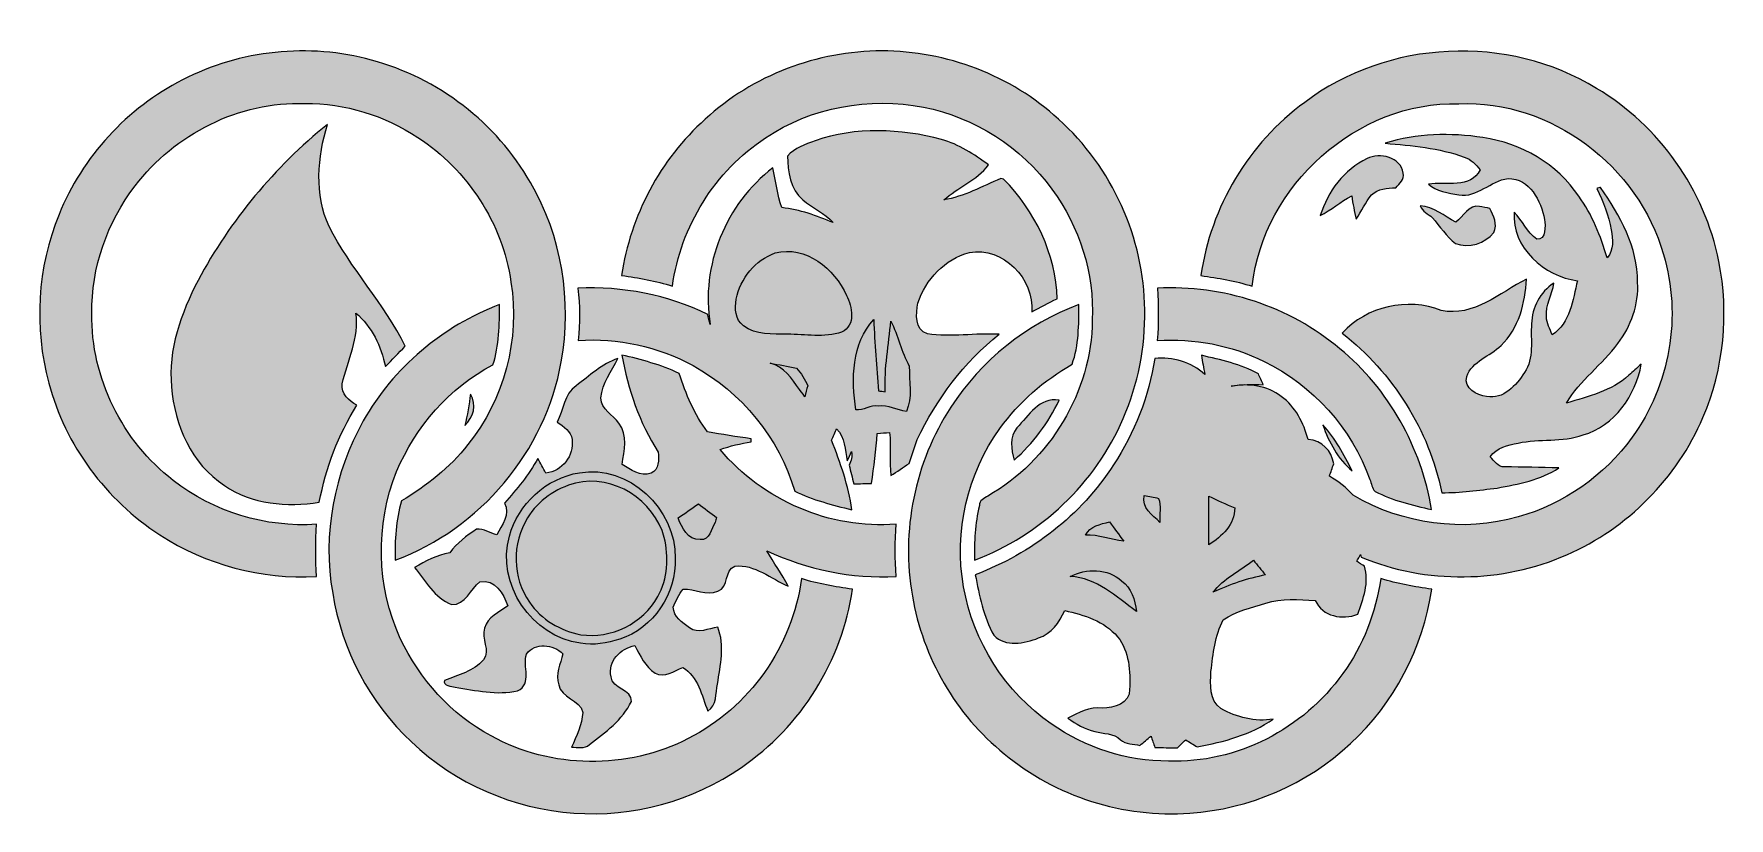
# Model space of a CAD drawing. Header units: centimetres. Extents: x -14.04 to -8.16, y -4.29 to -1.56.
import ezdxf

# ---------------------------------------------------------------- set-up
doc = ezdxf.new("R2010")
doc.units = ezdxf.units.CM
doc.header["$MEASUREMENT"] = 0
doc.layers.add('Layer 1', color=7, linetype='Continuous')

msp = doc.modelspace()

# ---------------------------------------------------------------- hatches: boundary and pattern name
at = {"layer": 'Layer 1', "true_color": 0x000000}
h = msp.add_hatch(color=18, dxfattribs=at)
edge = h.paths.add_edge_path()
edge.add_spline(control_points=[(-10.14914, -2.69033), (-10.0865, -2.6839), (-10.02277, -2.70393), (-9.97567, -2.74593), (-9.97968, -2.72384), (-9.98368, -2.70175), (-9.98757, -2.67965), (-9.91995, -2.69531), (-9.85063, -2.71049), (-9.78921, -2.74411), (-9.78508, -2.75358), (-9.77695, -2.7724), (-9.77282, -2.78174), (-9.80997, -2.7815), (-9.84784, -2.77859), (-9.88426, -2.78721), (-9.82478, -2.77628), (-9.75826, -2.78369), (-9.70995, -2.82289), (-9.65981, -2.85785), (-9.63322, -2.91515), (-9.61671, -2.97221), (-9.56901, -2.97451), (-9.53538, -3.01105), (-9.52786, -3.05682), (-9.53308, -3.0709), (-9.53817, -3.0851), (-9.54303, -3.09942), (-9.5128, -3.11763), (-9.48331, -3.13815), (-9.46097, -3.16582), (-9.28981, -3.26622), (-9.07871, -3.29523), (-8.88752, -3.24073), (-8.72995, -3.19642), (-8.5878, -3.09772), (-8.49251, -2.96432), (-8.36019, -2.78466), (-8.31928, -2.54248), (-8.3835, -2.32907), (-8.46945, -2.02353), (-8.77414, -1.79192), (-9.09364, -1.806), (-9.44689, -1.79714), (-9.77319, -2.0903), (-9.81118, -2.44003), (-9.86897, -2.42097), (-9.92918, -2.4115), (-9.98914, -2.40264), (-9.95552, -2.16507), (-9.82284, -1.94293), (-9.62873, -1.80151), (-9.3414, -1.58325), (-8.9226, -1.56358), (-8.6156, -1.75295), (-8.39831, -1.88211), (-8.24026, -2.10559), (-8.19097, -2.35347), (-8.15553, -2.53411), (-8.17288, -2.7259), (-8.24621, -2.89524), (-8.33591, -3.1061), (-8.50841, -3.28066), (-8.71878, -3.37195), (-8.94239, -3.47125), (-9.20763, -3.47489), (-9.43305, -3.38008), (-9.43305, -3.38008), (-9.43463, -3.3711), (-9.43463, -3.3711), (-9.43803, -3.37704), (-9.44483, -3.38894), (-9.44823, -3.39489), (-9.44155, -3.39914), (-9.4282, -3.40764), (-9.4214, -3.41189), (-9.40343, -3.46736), (-9.42601, -3.52587), (-9.44471, -3.57843), (-9.49824, -3.59992), (-9.56634, -3.58681), (-9.59244, -3.53085), (-9.64961, -3.52854), (-9.70812, -3.52199), (-9.7636, -3.5402), (-9.81361, -3.55658), (-9.86824, -3.56678), (-9.91145, -3.59798), (-9.94022, -3.65285), (-9.9469, -3.71694), (-9.95406, -3.77776), (-9.95552, -3.82134), (-9.96183, -3.879), (-9.91947, -3.90656), (-9.86435, -3.93654), (-9.80087, -3.9539), (-9.73786, -3.94285), (-9.8158, -3.99736), (-9.90951, -4.02163), (-10.00165, -4.03948), (-10.01512, -4.03122), (-10.0286, -4.02309), (-10.04195, -4.01496), (-10.05154, -4.02418), (-10.06089, -4.03353), (-10.07035, -4.04288), (-10.09657, -4.04251), (-10.1228, -4.04203), (-10.1489, -4.04118), (-10.15327, -4.02807), (-10.15776, -4.01496), (-10.16225, -4.00185), (-10.17512, -4.01253), (-10.18811, -4.02321), (-10.20073, -4.03426), (-10.22343, -4.0288), (-10.24989, -4.0305), (-10.26847, -4.01484), (-10.29201, -3.99117), (-10.32746, -3.9942), (-10.3572, -3.98558), (-10.39204, -3.97854), (-10.42239, -3.95924), (-10.45152, -3.93982), (-10.41426, -3.9204), (-10.37505, -3.89952), (-10.33147, -3.90486), (-10.29274, -3.90571), (-10.23387, -3.88774), (-10.23654, -3.84015), (-10.23351, -3.7774), (-10.23751, -3.7082), (-10.2783, -3.65722), (-10.32406, -3.60259), (-10.39484, -3.58038), (-10.46196, -3.56605), (-10.47957, -3.60732), (-10.50882, -3.64629), (-10.55288, -3.66122), (-10.6012, -3.6804), (-10.6676, -3.69352), (-10.7079, -3.65188), (-10.74432, -3.5873), (-10.75864, -3.51349), (-10.77224, -3.44151), (-10.57789, -3.36806), (-10.40479, -3.23563), (-10.29238, -3.05985), (-10.2193, -2.94866), (-10.1699, -2.82168), (-10.14914, -2.69033)], knot_values=[0, 0, 0, 0, 0.02, 0.02, 0.02, 0.04, 0.04, 0.04, 0.06, 0.06, 0.06, 0.08, 0.08, 0.08, 0.1, 0.1, 0.1, 0.12, 0.12, 0.12, 0.14, 0.14, 0.14, 0.16, 0.16, 0.16, 0.18, 0.18, 0.18, 0.2, 0.2, 0.2, 0.22, 0.22, 0.22, 0.24, 0.24, 0.24, 0.26, 0.26, 0.26, 0.28, 0.28, 0.28, 0.3, 0.3, 0.3, 0.32, 0.32, 0.32, 0.34, 0.34, 0.34, 0.36, 0.36, 0.36, 0.38, 0.38, 0.38, 0.4, 0.4, 0.4, 0.42, 0.42, 0.42, 0.44, 0.44, 0.44, 0.46, 0.46, 0.46, 0.48, 0.48, 0.48, 0.5, 0.5, 0.5, 0.52, 0.52, 0.52, 0.54, 0.54, 0.54, 0.56, 0.56, 0.56, 0.58, 0.58, 0.58, 0.6, 0.6, 0.6, 0.62, 0.62, 0.62, 0.64, 0.64, 0.64, 0.66, 0.66, 0.66, 0.68, 0.68, 0.68, 0.7, 0.7, 0.7, 0.72, 0.72, 0.72, 0.74, 0.74, 0.74, 0.76, 0.76, 0.76, 0.78, 0.78, 0.78, 0.8, 0.8, 0.8, 0.82, 0.82, 0.82, 0.84, 0.84, 0.84, 0.86, 0.86, 0.86, 0.88, 0.88, 0.88, 0.9, 0.9, 0.9, 0.92, 0.92, 0.92, 0.94, 0.94, 0.94, 0.96, 0.96, 0.96, 0.98, 0.98, 0.98, 1, 1, 1, 1], degree=3, periodic=1)
h = msp.add_hatch(color=18, dxfattribs=at)
edge = h.paths.add_edge_path()
edge.add_spline(control_points=[(-13.52418, -1.72321), (-13.32438, -1.61966), (-13.08535, -1.5949), (-12.86843, -1.6545), (-12.63791, -1.71605), (-12.43433, -1.87252), (-12.31622, -2.07998), (-12.20745, -2.26583), (-12.17164, -2.49077), (-12.20964, -2.70211), (-12.2639, -3.01178), (-12.49126, -3.28285), (-12.78637, -3.39076), (-12.78807, -3.32193), (-12.78358, -3.25189), (-12.76427, -3.18549), (-12.67772, -3.13293), (-12.59578, -3.07041), (-12.53339, -2.98969), (-12.40823, -2.83321), (-12.35154, -2.62308), (-12.3842, -2.42509), (-12.41272, -2.22152), (-12.53569, -2.03543), (-12.70698, -1.92314), (-12.82291, -1.84788), (-12.96056, -1.8026), (-13.09944, -1.80576), (-13.32729, -1.7969), (-13.55199, -1.91112), (-13.68916, -2.09139), (-13.78566, -2.21752), (-13.84114, -2.37557), (-13.83919, -2.53471), (-13.84247, -2.75783), (-13.73334, -2.97852), (-13.55635, -3.11387), (-13.41699, -3.22422), (-13.23588, -3.27823), (-13.05889, -3.26634), (-13.06314, -3.32679), (-13.0629, -3.38748), (-13.05925, -3.44806), (-13.24996, -3.45753), (-13.44321, -3.40739), (-13.60309, -3.30288), (-13.79027, -3.18233), (-13.93121, -2.99127), (-13.98875, -2.77592), (-14.04022, -2.584), (-14.02905, -2.3746), (-13.95294, -2.19069), (-13.87221, -1.99015), (-13.71671, -1.82129), (-13.52418, -1.72321)], knot_values=[0, 0, 0, 0, 0.0555556, 0.0555556, 0.0555556, 0.1111111, 0.1111111, 0.1111111, 0.1666667, 0.1666667, 0.1666667, 0.2222222, 0.2222222, 0.2222222, 0.2777778, 0.2777778, 0.2777778, 0.3333333, 0.3333333, 0.3333333, 0.3888889, 0.3888889, 0.3888889, 0.4444444, 0.4444444, 0.4444444, 0.5, 0.5, 0.5, 0.5555556, 0.5555556, 0.5555556, 0.6111111, 0.6111111, 0.6111111, 0.6666667, 0.6666667, 0.6666667, 0.7222222, 0.7222222, 0.7222222, 0.7777778, 0.7777778, 0.7777778, 0.8333333, 0.8333333, 0.8333333, 0.8888889, 0.8888889, 0.8888889, 0.9444444, 0.9444444, 0.9444444, 1, 1, 1, 1], degree=3, periodic=1)
h = msp.add_hatch(color=18, dxfattribs=at)
edge = h.paths.add_edge_path()
edge.add_spline(control_points=[(-11.70987, -1.8599), (-11.54502, -1.70706), (-11.32081, -1.62343), (-11.0966, -1.62221), (-10.87251, -1.62343), (-10.64842, -1.70718), (-10.48345, -1.86002), (-10.29723, -2.02633), (-10.18616, -2.27263), (-10.18398, -2.52221), (-10.18216, -2.65112), (-10.2068, -2.78065), (-10.25888, -2.89864), (-10.35453, -3.12443), (-10.54633, -3.30445), (-10.77503, -3.39137), (-10.77588, -3.32776), (-10.77297, -3.26379), (-10.75816, -3.20164), (-10.75949, -3.18318), (-10.74129, -3.17651), (-10.7289, -3.16837), (-10.51368, -3.04565), (-10.36764, -2.80578), (-10.36631, -2.55681), (-10.35878, -2.39535), (-10.41037, -2.23318), (-10.50603, -2.10329), (-10.612, -1.95677), (-10.77479, -1.85322), (-10.95214, -1.8179), (-11.13957, -1.78233), (-11.34132, -1.81717), (-11.50034, -1.92484), (-11.676, -2.03919), (-11.79533, -2.23245), (-11.82361, -2.43966), (-11.88079, -2.42012), (-11.94063, -2.4115), (-12.00011, -2.40239), (-11.96989, -2.1953), (-11.86598, -1.9995), (-11.70987, -1.8599)], knot_values=[0, 0, 0, 0, 0.0714286, 0.0714286, 0.0714286, 0.1428571, 0.1428571, 0.1428571, 0.2142857, 0.2142857, 0.2142857, 0.2857143, 0.2857143, 0.2857143, 0.3571429, 0.3571429, 0.3571429, 0.4285714, 0.4285714, 0.4285714, 0.5, 0.5, 0.5, 0.5714286, 0.5714286, 0.5714286, 0.6428571, 0.6428571, 0.6428571, 0.7142857, 0.7142857, 0.7142857, 0.7857143, 0.7857143, 0.7857143, 0.8571429, 0.8571429, 0.8571429, 0.9285714, 0.9285714, 0.9285714, 1, 1, 1, 1], degree=3, periodic=1)
h = msp.add_hatch(color=18, dxfattribs=at)
edge = h.paths.add_edge_path()
edge.add_spline(control_points=[(-13.47053, -2.41975), (-13.35872, -2.21181), (-13.20517, -2.0256), (-13.02102, -1.87762), (-13.05598, -1.99185), (-13.06678, -2.12064), (-13.0158, -2.23184), (-12.9415, -2.37921), (-12.82376, -2.49951), (-12.75116, -2.64785), (-12.77423, -2.6714), (-12.79717, -2.69495), (-12.82011, -2.71874), (-12.83407, -2.6487), (-12.86734, -2.5795), (-12.92232, -2.53277), (-12.90994, -2.61786), (-12.95134, -2.69774), (-12.97015, -2.77883), (-12.97379, -2.81306), (-12.94685, -2.8388), (-12.91893, -2.85312), (-12.98423, -2.95545), (-13.0266, -3.07102), (-13.04954, -3.18998), (-13.16159, -3.2071), (-13.28383, -3.198), (-13.37912, -3.13123), (-13.49347, -3.05706), (-13.55223, -2.92195), (-13.5623, -2.78951), (-13.57602, -2.65962), (-13.52843, -2.5335), (-13.47053, -2.41975)], knot_values=[0, 0, 0, 0, 0.0909091, 0.0909091, 0.0909091, 0.1818182, 0.1818182, 0.1818182, 0.2727273, 0.2727273, 0.2727273, 0.3636364, 0.3636364, 0.3636364, 0.4545455, 0.4545455, 0.4545455, 0.5454545, 0.5454545, 0.5454545, 0.6363636, 0.6363636, 0.6363636, 0.7272727, 0.7272727, 0.7272727, 0.8181818, 0.8181818, 0.8181818, 0.9090909, 0.9090909, 0.9090909, 1, 1, 1, 1], degree=3, periodic=1)
h = msp.add_hatch(color=18, dxfattribs=at)
edge = h.paths.add_edge_path()
edge.add_spline(control_points=[(-12.15173, -2.44682), (-11.99696, -2.43857), (-11.84061, -2.46989), (-11.70125, -2.53763), (-11.69846, -2.54916), (-11.69554, -2.56081), (-11.69239, -2.57234), (-11.72686, -2.36925), (-11.63825, -2.15269), (-11.47461, -2.02851), (-11.46563, -2.07488), (-11.45907, -2.12198), (-11.44378, -2.16689), (-11.38138, -2.17284), (-11.32287, -2.19566), (-11.26545, -2.21897), (-11.29386, -2.18425), (-11.33902, -2.17041), (-11.3707, -2.13934), (-11.41586, -2.10389), (-11.42314, -2.04089), (-11.42411, -1.98796), (-11.40032, -1.95859), (-11.3622, -1.94803), (-11.32846, -1.93455), (-11.1874, -1.88527), (-11.0325, -1.89267), (-10.88938, -1.9297), (-10.82941, -1.9473), (-10.77612, -1.98177), (-10.72623, -2.01868), (-10.76702, -2.0727), (-10.8333, -2.09612), (-10.88162, -2.14031), (-10.81121, -2.12866), (-10.74881, -2.09273), (-10.68375, -2.06614), (-10.68375, -2.06614), (-10.67391, -2.06808), (-10.67391, -2.06808), (-10.56575, -2.17806), (-10.49183, -2.32822), (-10.48782, -2.48349), (-10.51805, -2.49708), (-10.54754, -2.51226), (-10.57607, -2.52901), (-10.5666, -2.4149), (-10.67622, -2.30006), (-10.79275, -2.32276), (-10.87773, -2.34498), (-10.94474, -2.41599), (-10.97156, -2.4983), (-10.97873, -2.53568), (-10.98273, -2.58982), (-10.93867, -2.6056), (-10.85612, -2.61701), (-10.77212, -2.60245), (-10.68897, -2.60645), (-10.81242, -2.70272), (-10.90614, -2.83261), (-10.97448, -2.97221), (-10.9831, -2.99988), (-10.99354, -3.02683), (-11.00179, -3.05475), (-11.02267, -3.06908), (-11.04355, -3.0834), (-11.06491, -3.09712), (-11.07123, -3.04747), (-11.06406, -2.99746), (-11.07001, -2.94781), (-11.08422, -2.94878), (-11.0983, -2.94975), (-11.11238, -2.95084), (-11.11639, -3.00899), (-11.12513, -3.06677), (-11.13217, -3.12467), (-11.1528, -3.12516), (-11.17344, -3.1254), (-11.19408, -3.12576), (-11.19942, -3.10404), (-11.20488, -3.08231), (-11.20998, -3.0607), (-11.20269, -3.04626), (-11.19881, -3.03047), (-11.2016, -3.01397), (-11.20658, -3.02477), (-11.21156, -3.03545), (-11.21678, -3.04601), (-11.22382, -3.00814), (-11.22467, -2.96371), (-11.25368, -2.93445), (-11.25805, -2.94429), (-11.26667, -2.96407), (-11.27091, -2.97403), (-11.24166, -3.05269), (-11.21168, -3.13183), (-11.20087, -3.21572), (-11.26861, -3.19982), (-11.3361, -3.18173), (-11.39923, -3.15162), (-11.45288, -2.96674), (-11.58411, -2.8076), (-11.75223, -2.71498), (-11.87326, -2.64882), (-12.01347, -2.61871), (-12.151, -2.62806), (-12.14506, -2.56773), (-12.14384, -2.50691), (-12.15173, -2.44682)], knot_values=[0, 0, 0, 0, 0.0277778, 0.0277778, 0.0277778, 0.0555556, 0.0555556, 0.0555556, 0.0833333, 0.0833333, 0.0833333, 0.1111111, 0.1111111, 0.1111111, 0.1388889, 0.1388889, 0.1388889, 0.1666667, 0.1666667, 0.1666667, 0.1944444, 0.1944444, 0.1944444, 0.2222222, 0.2222222, 0.2222222, 0.25, 0.25, 0.25, 0.2777778, 0.2777778, 0.2777778, 0.3055556, 0.3055556, 0.3055556, 0.3333333, 0.3333333, 0.3333333, 0.3611111, 0.3611111, 0.3611111, 0.3888889, 0.3888889, 0.3888889, 0.4166667, 0.4166667, 0.4166667, 0.4444444, 0.4444444, 0.4444444, 0.4722222, 0.4722222, 0.4722222, 0.5, 0.5, 0.5, 0.5277778, 0.5277778, 0.5277778, 0.5555556, 0.5555556, 0.5555556, 0.5833333, 0.5833333, 0.5833333, 0.6111111, 0.6111111, 0.6111111, 0.6388889, 0.6388889, 0.6388889, 0.6666667, 0.6666667, 0.6666667, 0.6944444, 0.6944444, 0.6944444, 0.7222222, 0.7222222, 0.7222222, 0.75, 0.75, 0.75, 0.7777778, 0.7777778, 0.7777778, 0.8055556, 0.8055556, 0.8055556, 0.8333333, 0.8333333, 0.8333333, 0.8611111, 0.8611111, 0.8611111, 0.8888889, 0.8888889, 0.8888889, 0.9166667, 0.9166667, 0.9166667, 0.9444444, 0.9444444, 0.9444444, 0.9722222, 0.9722222, 0.9722222, 1, 1, 1, 1], degree=3, periodic=1)
h = msp.add_hatch(color=18, dxfattribs=at)
edge = h.paths.add_edge_path()
edge.add_spline(control_points=[(-9.34917, -1.94353), (-9.24113, -1.90821), (-9.12229, -1.90651), (-9.01012, -1.92363), (-8.87768, -1.94244), (-8.75205, -2.0154), (-8.67715, -2.12732), (-8.63041, -2.19129), (-8.60213, -2.26595), (-8.5787, -2.34097), (-8.55539, -2.3139), (-8.55903, -2.27663), (-8.56474, -2.24398), (-8.57445, -2.19396), (-8.59217, -2.14589), (-8.61475, -2.10049), (-8.61147, -2.0994), (-8.60492, -2.09746), (-8.60164, -2.09649), (-8.53512, -2.19457), (-8.47224, -2.30407), (-8.47297, -2.42631), (-8.46884, -2.50254), (-8.49518, -2.57853), (-8.54204, -2.63826), (-8.59521, -2.71279), (-8.67411, -2.76572), (-8.71951, -2.84596), (-8.64485, -2.82156), (-8.5628, -2.8042), (-8.50356, -2.74885), (-8.48948, -2.73598), (-8.47539, -2.72311), (-8.46046, -2.71097), (-8.47952, -2.81877), (-8.55333, -2.92511), (-8.66258, -2.95618), (-8.73505, -2.98313), (-8.81371, -2.96747), (-8.88788, -2.98459), (-8.92357, -2.99187), (-8.9629, -2.99964), (-8.98487, -3.03205), (-8.97031, -3.04553), (-8.95865, -3.06932), (-8.93498, -3.06653), (-8.87222, -3.06762), (-8.80934, -3.06956), (-8.74658, -3.07041), (-8.80971, -3.11363), (-8.88715, -3.12601), (-8.9606, -3.14057), (-9.02457, -3.14834), (-9.08854, -3.15757), (-9.153, -3.1566), (-9.19646, -2.93858), (-9.32392, -2.73962), (-9.49824, -2.60269), (-9.41326, -2.50922), (-9.27172, -2.47778), (-9.15458, -2.52391), (-9.0429, -2.54794), (-8.95161, -2.46236), (-8.85935, -2.4149), (-8.86336, -2.49781), (-8.8846, -2.58667), (-8.94724, -2.6453), (-8.98536, -2.68329), (-9.04703, -2.6992), (-9.06645, -2.7537), (-9.07713, -2.79437), (-9.03088, -2.81828), (-8.99738, -2.82265), (-8.93899, -2.83467), (-8.89456, -2.78308), (-8.86567, -2.73974), (-8.83107, -2.68912), (-8.84588, -2.62697), (-8.84139, -2.56992), (-8.84005, -2.51408), (-8.8114, -2.45908), (-8.76394, -2.42886), (-8.76892, -2.4688), (-8.79332, -2.50521), (-8.78968, -2.54637), (-8.78858, -2.56846), (-8.77754, -2.58824), (-8.76977, -2.6084), (-8.70762, -2.56797), (-8.69754, -2.48713), (-8.68224, -2.42048), (-8.79623, -2.40676), (-8.91143, -2.30407), (-8.9016, -2.1828), (-8.87307, -2.21205), (-8.85717, -2.25272), (-8.82306, -2.27663), (-8.78955, -2.27918), (-8.79368, -2.2299), (-8.79587, -2.20756), (-8.80886, -2.14444), (-8.84758, -2.06371), (-8.92296, -2.0659), (-8.98378, -2.07282), (-9.02894, -2.13303), (-9.094, -2.12283), (-9.12872, -2.11664), (-9.17388, -2.10887), (-9.19877, -2.08568), (-9.13952, -2.07646), (-9.05285, -2.1011), (-9.01971, -2.03616), (-9.03392, -2.01649), (-9.0514, -1.99913), (-9.07494, -1.99173), (-9.16259, -1.95919), (-9.25679, -1.95094), (-9.34917, -1.94353)], knot_values=[0, 0, 0, 0, 0.025641, 0.025641, 0.025641, 0.0512821, 0.0512821, 0.0512821, 0.0769231, 0.0769231, 0.0769231, 0.1025641, 0.1025641, 0.1025641, 0.1282051, 0.1282051, 0.1282051, 0.1538462, 0.1538462, 0.1538462, 0.1794872, 0.1794872, 0.1794872, 0.2051282, 0.2051282, 0.2051282, 0.2307692, 0.2307692, 0.2307692, 0.2564103, 0.2564103, 0.2564103, 0.2820513, 0.2820513, 0.2820513, 0.3076923, 0.3076923, 0.3076923, 0.3333333, 0.3333333, 0.3333333, 0.3589744, 0.3589744, 0.3589744, 0.3846154, 0.3846154, 0.3846154, 0.4102564, 0.4102564, 0.4102564, 0.4358974, 0.4358974, 0.4358974, 0.4615385, 0.4615385, 0.4615385, 0.4871795, 0.4871795, 0.4871795, 0.5128205, 0.5128205, 0.5128205, 0.5384615, 0.5384615, 0.5384615, 0.5641026, 0.5641026, 0.5641026, 0.5897436, 0.5897436, 0.5897436, 0.6153846, 0.6153846, 0.6153846, 0.6410256, 0.6410256, 0.6410256, 0.6666667, 0.6666667, 0.6666667, 0.6923077, 0.6923077, 0.6923077, 0.7179487, 0.7179487, 0.7179487, 0.7435897, 0.7435897, 0.7435897, 0.7692308, 0.7692308, 0.7692308, 0.7948718, 0.7948718, 0.7948718, 0.8205128, 0.8205128, 0.8205128, 0.8461538, 0.8461538, 0.8461538, 0.8717949, 0.8717949, 0.8717949, 0.8974359, 0.8974359, 0.8974359, 0.9230769, 0.9230769, 0.9230769, 0.9487179, 0.9487179, 0.9487179, 0.974359, 0.974359, 0.974359, 1, 1, 1, 1], degree=3, periodic=1)
h = msp.add_hatch(color=18, dxfattribs=at)
edge = h.paths.add_edge_path()
edge.add_spline(control_points=[(-9.41241, -1.99658), (-9.3675, -1.97376), (-9.29576, -1.99136), (-9.28677, -2.04708), (-9.28131, -2.0693), (-9.29952, -2.08338), (-9.31275, -2.09758), (-9.34176, -2.10086), (-9.37514, -2.0994), (-9.39687, -2.12259), (-9.418, -2.14844), (-9.43159, -2.1794), (-9.44993, -2.2072), (-9.4566, -2.18049), (-9.46121, -2.15342), (-9.46571, -2.12635), (-9.50443, -2.14541), (-9.53648, -2.17515), (-9.57483, -2.19469), (-9.54886, -2.11154), (-9.49265, -2.03409), (-9.41241, -1.99658)], knot_values=[0, 0, 0, 0, 0.1428571, 0.1428571, 0.1428571, 0.2857143, 0.2857143, 0.2857143, 0.4285714, 0.4285714, 0.4285714, 0.5714286, 0.5714286, 0.5714286, 0.7142857, 0.7142857, 0.7142857, 0.8571429, 0.8571429, 0.8571429, 1, 1, 1, 1], degree=3, periodic=1)
h = msp.add_hatch(color=18, dxfattribs=at)
edge = h.paths.add_edge_path()
edge.add_spline(control_points=[(-9.2279, -2.1607), (-9.18044, -2.16325), (-9.14462, -2.19688), (-9.10396, -2.21727), (-9.07774, -2.19821), (-9.05941, -2.15645), (-9.02178, -2.1624), (-9.01279, -2.16422), (-8.99471, -2.16787), (-8.98572, -2.16969), (-8.9731, -2.19518), (-8.95841, -2.2248), (-8.97261, -2.25308), (-9.00248, -2.29193), (-9.05916, -2.30868), (-9.10505, -2.29169), (-9.13843, -2.26802), (-9.15798, -2.23111), (-9.18566, -2.20198), (-9.19986, -2.18814), (-9.22086, -2.18037), (-9.2279, -2.1607)], knot_values=[0, 0, 0, 0, 0.1428571, 0.1428571, 0.1428571, 0.2857143, 0.2857143, 0.2857143, 0.4285714, 0.4285714, 0.4285714, 0.5714286, 0.5714286, 0.5714286, 0.7142857, 0.7142857, 0.7142857, 0.8571429, 0.8571429, 0.8571429, 1, 1, 1, 1], degree=3, periodic=1)
h = msp.add_hatch(color=18, dxfattribs=at)
edge = h.paths.add_edge_path()
edge.add_spline(control_points=[(-11.46648, -2.32422), (-11.53652, -2.34825), (-11.58775, -2.41308), (-11.60232, -2.4847), (-11.60802, -2.51699), (-11.60559, -2.55571), (-11.57731, -2.5772), (-11.53397, -2.61107), (-11.47607, -2.60512), (-11.4246, -2.6067), (-11.36196, -2.60609), (-11.29677, -2.61993), (-11.2362, -2.59905), (-11.18582, -2.57586), (-11.19966, -2.51128), (-11.21969, -2.47147), (-11.2606, -2.38018), (-11.36135, -2.29654), (-11.46648, -2.32422)], knot_values=[0, 0, 0, 0, 0.1666667, 0.1666667, 0.1666667, 0.3333333, 0.3333333, 0.3333333, 0.5, 0.5, 0.5, 0.6666667, 0.6666667, 0.6666667, 0.8333333, 0.8333333, 0.8333333, 1, 1, 1, 1], degree=3, periodic=1)
h = msp.add_hatch(color=18, dxfattribs=at)
edge = h.paths.add_edge_path()
edge.add_spline(control_points=[(-10.14028, -2.44658), (-9.91267, -2.4342), (-9.68118, -2.50946), (-9.50686, -2.65683), (-9.33715, -2.79607), (-9.22389, -2.9994), (-9.18833, -3.2156), (-9.25521, -3.19933), (-9.32355, -3.18476), (-9.38461, -3.15199), (-9.39578, -3.14118), (-9.39687, -3.12443), (-9.4027, -3.11083), (-9.46534, -2.93348), (-9.60045, -2.78344), (-9.76943, -2.70102), (-9.88365, -2.64408), (-10.01342, -2.62005), (-10.14064, -2.6283), (-10.13603, -2.56773), (-10.13591, -2.50704), (-10.14028, -2.44658)], knot_values=[0, 0, 0, 0, 0.1428571, 0.1428571, 0.1428571, 0.2857143, 0.2857143, 0.2857143, 0.4285714, 0.4285714, 0.4285714, 0.5714286, 0.5714286, 0.5714286, 0.7142857, 0.7142857, 0.7142857, 0.8571429, 0.8571429, 0.8571429, 1, 1, 1, 1], degree=3, periodic=1)
h = msp.add_hatch(color=18, dxfattribs=at)
edge = h.paths.add_edge_path()
edge.add_spline(control_points=[(-12.89671, -2.90738), (-12.79304, -2.72238), (-12.62103, -2.57853), (-12.42341, -2.50291), (-12.42413, -2.57319), (-12.4245, -2.64518), (-12.44696, -2.71255), (-12.59748, -2.79194), (-12.71596, -2.92681), (-12.78115, -3.08352), (-12.85568, -3.26767), (-12.85119, -3.48229), (-12.76828, -3.66305), (-12.70139, -3.80447), (-12.59141, -3.92671), (-12.45315, -4.00124), (-12.2452, -4.11644), (-11.97948, -4.11996), (-11.7685, -4.0101), (-11.55691, -3.90401), (-11.40627, -3.68927), (-11.37592, -3.45474), (-11.3185, -3.47392), (-11.25853, -3.48266), (-11.19893, -3.49188), (-11.23413, -3.73964), (-11.37726, -3.96992), (-11.58435, -4.11037), (-11.75247, -4.22739), (-11.96151, -4.2842), (-12.16557, -4.26915), (-12.37436, -4.25531), (-12.57782, -4.16706), (-12.72895, -4.022), (-12.87498, -3.88725), (-12.97173, -3.70128), (-13.00305, -3.50548), (-13.03935, -3.30178), (-12.99734, -3.08716), (-12.89671, -2.90738)], knot_values=[0, 0, 0, 0, 0.0769231, 0.0769231, 0.0769231, 0.1538462, 0.1538462, 0.1538462, 0.2307692, 0.2307692, 0.2307692, 0.3076923, 0.3076923, 0.3076923, 0.3846154, 0.3846154, 0.3846154, 0.4615385, 0.4615385, 0.4615385, 0.5384615, 0.5384615, 0.5384615, 0.6153846, 0.6153846, 0.6153846, 0.6923077, 0.6923077, 0.6923077, 0.7692308, 0.7692308, 0.7692308, 0.8461538, 0.8461538, 0.8461538, 0.9230769, 0.9230769, 0.9230769, 1, 1, 1, 1], degree=3, periodic=1)
h = msp.add_hatch(color=18, dxfattribs=at)
edge = h.paths.add_edge_path()
edge.add_spline(control_points=[(-10.85721, -2.85992), (-10.75233, -2.69738), (-10.59343, -2.57101), (-10.41232, -2.50315), (-10.4128, -2.57283), (-10.41256, -2.64433), (-10.43611, -2.71073), (-10.53358, -2.76681), (-10.62099, -2.84135), (-10.68654, -2.93336), (-10.80016, -3.08971), (-10.8475, -3.29304), (-10.81266, -3.48339), (-10.78037, -3.67421), (-10.66736, -3.84962), (-10.50846, -3.95973), (-10.38986, -4.04154), (-10.24637, -4.09131), (-10.10155, -4.0884), (-9.86605, -4.09787), (-9.63237, -3.9766), (-9.4969, -3.78504), (-9.4254, -3.6883), (-9.38255, -3.57285), (-9.36458, -3.45437), (-9.30729, -3.47416), (-9.24708, -3.48254), (-9.18735, -3.49201), (-9.21807, -3.69546), (-9.31809, -3.8881), (-9.46995, -4.02746), (-9.62036, -4.16925), (-9.82126, -4.25556), (-10.02738, -4.26927), (-10.25778, -4.28663), (-10.49401, -4.21161), (-10.67161, -4.06351), (-10.84022, -3.92817), (-10.95433, -3.7286), (-10.99074, -3.51604), (-11.03068, -3.29098), (-10.98249, -3.05135), (-10.85721, -2.85992)], knot_values=[0, 0, 0, 0, 0.0714286, 0.0714286, 0.0714286, 0.1428571, 0.1428571, 0.1428571, 0.2142857, 0.2142857, 0.2142857, 0.2857143, 0.2857143, 0.2857143, 0.3571429, 0.3571429, 0.3571429, 0.4285714, 0.4285714, 0.4285714, 0.5, 0.5, 0.5, 0.5714286, 0.5714286, 0.5714286, 0.6428571, 0.6428571, 0.6428571, 0.7142857, 0.7142857, 0.7142857, 0.7857143, 0.7857143, 0.7857143, 0.8571429, 0.8571429, 0.8571429, 0.9285714, 0.9285714, 0.9285714, 1, 1, 1, 1], degree=3, periodic=1)
h = msp.add_hatch(color=18, dxfattribs=at)
edge = h.paths.add_edge_path()
edge.add_spline(control_points=[(-11.18716, -2.86866), (-11.16021, -2.87339), (-11.13666, -2.85069), (-11.10898, -2.85579), (-11.07487, -2.85203), (-11.0444, -2.87024), (-11.0115, -2.87461), (-10.98929, -2.82739), (-11.00276, -2.76839), (-11.00131, -2.7168), (-11.02947, -2.66763), (-11.03979, -2.61107), (-11.06564, -2.56093), (-11.07256, -2.64238), (-11.08859, -2.72396), (-11.08507, -2.8059), (-11.09101, -2.80517), (-11.10291, -2.80396), (-11.10886, -2.80323), (-11.11396, -2.72068), (-11.12233, -2.6385), (-11.12452, -2.55583), (-11.20245, -2.63704), (-11.20233, -2.76402), (-11.18716, -2.86866)], knot_values=[0, 0, 0, 0, 0.125, 0.125, 0.125, 0.25, 0.25, 0.25, 0.375, 0.375, 0.375, 0.5, 0.5, 0.5, 0.625, 0.625, 0.625, 0.75, 0.75, 0.75, 0.875, 0.875, 0.875, 1, 1, 1, 1], degree=3, periodic=1)
h = msp.add_hatch(color=18, dxfattribs=at)
edge = h.paths.add_edge_path()
edge.add_spline(control_points=[(-12.1578, -2.78539), (-12.1118, -2.75067), (-12.06834, -2.70964), (-12.01298, -2.69021), (-12.03471, -2.73477), (-12.06797, -2.77628), (-12.0721, -2.82763), (-12.07162, -2.86817), (-12.02985, -2.88541), (-12.00982, -2.91552), (-11.97741, -2.95643), (-11.99077, -3.01178), (-11.99841, -3.05864), (-11.96867, -3.07745), (-11.93481, -3.10197), (-11.89754, -3.08874), (-11.86986, -3.07745), (-11.87047, -3.04067), (-11.8729, -3.01567), (-11.93833, -2.91406), (-11.97851, -2.7974), (-11.99926, -2.67868), (-11.93129, -2.69434), (-11.86379, -2.71243), (-11.80055, -2.74254), (-11.77675, -2.81415), (-11.74701, -2.88505), (-11.70173, -2.94586), (-11.65148, -2.95376), (-11.60135, -2.96286), (-11.55072, -2.96929), (-11.55072, -2.96929), (-11.54999, -2.97973), (-11.54999, -2.97973), (-11.58653, -2.9869), (-11.62344, -2.99369), (-11.6584, -3.00693), (-11.50993, -3.18246), (-11.27711, -3.28576), (-11.04683, -3.26549), (-11.05107, -3.32618), (-11.05144, -3.387), (-11.04695, -3.4477), (-11.20136, -3.45571), (-11.35662, -3.4239), (-11.49634, -3.35811), (-11.47243, -3.39999), (-11.44366, -3.43896), (-11.42144, -3.48181), (-11.48141, -3.4551), (-11.53761, -3.40472), (-11.60705, -3.4114), (-11.64371, -3.42524), (-11.62708, -3.48509), (-11.66592, -3.49807), (-11.70574, -3.51677), (-11.74713, -3.48861), (-11.78671, -3.4914), (-11.80079, -3.51046), (-11.8122, -3.5317), (-11.82058, -3.55391), (-11.82033, -3.58717), (-11.78877, -3.6089), (-11.76413, -3.62614), (-11.73463, -3.64811), (-11.69846, -3.62784), (-11.66653, -3.62383), (-11.64043, -3.68708), (-11.65828, -3.75615), (-11.66702, -3.8211), (-11.67442, -3.85375), (-11.66847, -3.89466), (-11.70088, -3.91505), (-11.72176, -3.86115), (-11.73402, -3.79488), (-11.78804, -3.76344), (-11.81779, -3.77557), (-11.85117, -3.80058), (-11.88394, -3.78359), (-11.91818, -3.76137), (-11.93553, -3.72241), (-11.95399, -3.68757), (-12.00375, -3.69789), (-12.04952, -3.74122), (-12.03629, -3.79597), (-12.0335, -3.84015), (-11.96333, -3.8376), (-11.96612, -3.88191), (-11.99671, -3.94577), (-12.05668, -3.9891), (-12.11155, -4.0311), (-12.12855, -4.0481), (-12.15319, -4.03996), (-12.17431, -4.04069), (-12.15647, -4.00209), (-12.13777, -3.96252), (-12.13474, -3.91942), (-12.14481, -3.87402), (-12.20988, -3.87026), (-12.2185, -3.8234), (-12.23076, -3.78674), (-12.21255, -3.75081), (-12.20369, -3.71597), (-12.2367, -3.68308), (-12.30141, -3.67579), (-12.33042, -3.71694), (-12.3439, -3.7587), (-12.30954, -3.82061), (-12.36101, -3.84452), (-12.43287, -3.86115), (-12.50668, -3.84246), (-12.57818, -3.83251), (-12.58947, -3.82862), (-12.62261, -3.82716), (-12.61436, -3.80871), (-12.56799, -3.78868), (-12.51348, -3.77764), (-12.47985, -3.73673), (-12.45351, -3.70408), (-12.49005, -3.66317), (-12.47548, -3.62748), (-12.46565, -3.58815), (-12.42523, -3.57115), (-12.39537, -3.54942), (-12.4103, -3.50766), (-12.43919, -3.45583), (-12.49187, -3.46615), (-12.5261, -3.49031), (-12.54091, -3.54833), (-12.59068, -3.54457), (-12.6498, -3.52235), (-12.68063, -3.46227), (-12.71899, -3.41613), (-12.68027, -3.39465), (-12.64106, -3.37316), (-12.59688, -3.36551), (-12.57211, -3.3314), (-12.53836, -3.30603), (-12.50328, -3.28345), (-12.47852, -3.28188), (-12.45594, -3.2962), (-12.43275, -3.30312), (-12.41649, -3.26913), (-12.38541, -3.23162), (-12.4069, -3.19302), (-12.36393, -3.14494), (-12.32156, -3.0953), (-12.29121, -3.038), (-12.28138, -3.05463), (-12.27203, -3.07138), (-12.26256, -3.08838), (-12.20648, -3.08267), (-12.16448, -3.02768), (-12.17225, -2.97233), (-12.17504, -2.94295), (-12.20174, -2.92729), (-12.22335, -2.91236), (-12.20259, -2.86975), (-12.20005, -2.81403), (-12.1578, -2.78539)], knot_values=[0, 0, 0, 0, 0.0188679, 0.0188679, 0.0188679, 0.0377358, 0.0377358, 0.0377358, 0.0566038, 0.0566038, 0.0566038, 0.0754717, 0.0754717, 0.0754717, 0.0943396, 0.0943396, 0.0943396, 0.1132075, 0.1132075, 0.1132075, 0.1320755, 0.1320755, 0.1320755, 0.1509434, 0.1509434, 0.1509434, 0.1698113, 0.1698113, 0.1698113, 0.1886792, 0.1886792, 0.1886792, 0.2075472, 0.2075472, 0.2075472, 0.2264151, 0.2264151, 0.2264151, 0.245283, 0.245283, 0.245283, 0.2641509, 0.2641509, 0.2641509, 0.2830189, 0.2830189, 0.2830189, 0.3018868, 0.3018868, 0.3018868, 0.3207547, 0.3207547, 0.3207547, 0.3396226, 0.3396226, 0.3396226, 0.3584906, 0.3584906, 0.3584906, 0.3773585, 0.3773585, 0.3773585, 0.3962264, 0.3962264, 0.3962264, 0.4150943, 0.4150943, 0.4150943, 0.4339623, 0.4339623, 0.4339623, 0.4528302, 0.4528302, 0.4528302, 0.4716981, 0.4716981, 0.4716981, 0.490566, 0.490566, 0.490566, 0.509434, 0.509434, 0.509434, 0.5283019, 0.5283019, 0.5283019, 0.5471698, 0.5471698, 0.5471698, 0.5660377, 0.5660377, 0.5660377, 0.5849057, 0.5849057, 0.5849057, 0.6037736, 0.6037736, 0.6037736, 0.6226415, 0.6226415, 0.6226415, 0.6415094, 0.6415094, 0.6415094, 0.6603774, 0.6603774, 0.6603774, 0.6792453, 0.6792453, 0.6792453, 0.6981132, 0.6981132, 0.6981132, 0.7169811, 0.7169811, 0.7169811, 0.7358491, 0.7358491, 0.7358491, 0.754717, 0.754717, 0.754717, 0.7735849, 0.7735849, 0.7735849, 0.7924528, 0.7924528, 0.7924528, 0.8113208, 0.8113208, 0.8113208, 0.8301887, 0.8301887, 0.8301887, 0.8490566, 0.8490566, 0.8490566, 0.8679245, 0.8679245, 0.8679245, 0.8867925, 0.8867925, 0.8867925, 0.9056604, 0.9056604, 0.9056604, 0.9245283, 0.9245283, 0.9245283, 0.9433962, 0.9433962, 0.9433962, 0.9622642, 0.9622642, 0.9622642, 0.9811321, 0.9811321, 0.9811321, 1, 1, 1, 1], degree=3, periodic=1)
h = msp.add_hatch(color=18, dxfattribs=at)
edge = h.paths.add_edge_path()
edge.add_spline(control_points=[(-11.38212, -2.79889), (-11.38118, -2.80005), (-11.37224, -2.81121), (-11.36369, -2.82398), (-11.3615, -2.81088), (-11.35819, -2.79795), (-11.35322, -2.78526), (-11.36512, -2.76426), (-11.37471, -2.74047), (-11.39316, -2.72433), (-11.42314, -2.71678), (-11.45391, -2.71324), (-11.48416, -2.7068), (-11.43705, -2.71768), (-11.40954, -2.76095), (-11.3822, -2.79879), (-11.3822, -2.79879), (-11.38218, -2.79882), (-11.38218, -2.79882), (-11.38218, -2.79882), (-11.38212, -2.79889), (-11.38212, -2.79889)], knot_values=[0, 0, 0, 0, 0.1428571, 0.1428571, 0.1428571, 0.2857143, 0.2857143, 0.2857143, 0.4285714, 0.4285714, 0.4285714, 0.5714286, 0.5714286, 0.5714286, 0.7142857, 0.7142857, 0.7142857, 0.8571429, 0.8571429, 0.8571429, 1, 1, 1, 1], degree=3, periodic=1)
h = msp.add_hatch(color=18, dxfattribs=at)
edge = h.paths.add_edge_path()
edge.add_spline(control_points=[(-12.52453, -2.81403), (-12.5017, -2.85227), (-12.51469, -2.89379), (-12.54456, -2.92341), (-12.53497, -2.88747), (-12.52999, -2.85069), (-12.52453, -2.81403)], knot_values=[0, 0, 0, 0, 0.5, 0.5, 0.5, 1, 1, 1, 1], degree=3, periodic=1)
h = msp.add_hatch(color=18, dxfattribs=at)
edge = h.paths.add_edge_path()
edge.add_spline(control_points=[(-10.62766, -2.93142), (-10.58724, -2.88905), (-10.54961, -2.82435), (-10.48114, -2.8354), (-10.51865, -2.9143), (-10.57231, -2.98544), (-10.6375, -3.04371), (-10.64648, -3.00705), (-10.65595, -2.96237), (-10.62766, -2.93142)], knot_values=[0, 0, 0, 0, 0.3333333, 0.3333333, 0.3333333, 0.6666667, 0.6666667, 0.6666667, 1, 1, 1, 1], degree=3, periodic=1)
h = msp.add_hatch(color=18, dxfattribs=at)
edge = h.paths.add_edge_path()
edge.add_spline(control_points=[(-9.56573, -2.92146), (-9.52276, -2.9682), (-9.49278, -3.02465), (-9.46401, -3.08073), (-9.51317, -3.03994), (-9.54497, -2.98107), (-9.56573, -2.92146)], knot_values=[0, 0, 0, 0, 0.5, 0.5, 0.5, 1, 1, 1, 1], degree=3, periodic=1)
h = msp.add_hatch(color=18, dxfattribs=at)
edge = h.paths.add_edge_path()
edge.add_spline(control_points=[(-12.14676, -3.08741), (-12.2611, -3.10586), (-12.35992, -3.19593), (-12.3893, -3.30785), (-12.43785, -3.47137), (-12.31051, -3.65831), (-12.14263, -3.67956), (-12.09711, -3.68781), (-12.05037, -3.67895), (-12.00667, -3.66572), (-11.89001, -3.62723), (-11.80892, -3.50609), (-11.81378, -3.38384), (-11.81111, -3.21451), (-11.97535, -3.05645), (-12.14676, -3.08741)], knot_values=[0, 0, 0, 0, 0.2, 0.2, 0.2, 0.4, 0.4, 0.4, 0.6, 0.6, 0.6, 0.8, 0.8, 0.8, 1, 1, 1, 1], degree=3, periodic=1)
h = msp.add_hatch(color=18, dxfattribs=at)
edge = h.paths.add_edge_path()
edge.add_spline(control_points=[(-12.15962, -3.12346), (-12.02864, -3.0902), (-11.88637, -3.18379), (-11.85214, -3.3121), (-11.83551, -3.38008), (-11.83964, -3.45583), (-11.87472, -3.51762), (-11.9257, -3.61048), (-12.03726, -3.66547), (-12.1419, -3.64981), (-12.21255, -3.6367), (-12.27919, -3.59676), (-12.31998, -3.53692), (-12.37995, -3.45231), (-12.38189, -3.33165), (-12.32654, -3.24425), (-12.29036, -3.18343), (-12.22772, -3.1407), (-12.15962, -3.12346)], knot_values=[0, 0, 0, 0, 0.1666667, 0.1666667, 0.1666667, 0.3333333, 0.3333333, 0.3333333, 0.5, 0.5, 0.5, 0.6666667, 0.6666667, 0.6666667, 0.8333333, 0.8333333, 0.8333333, 1, 1, 1, 1], degree=3, periodic=1)
h = msp.add_hatch(color=18, dxfattribs=at)
edge = h.paths.add_edge_path()
edge.add_spline(control_points=[(-10.1858, -3.16692), (-10.19587, -3.20953), (-10.15703, -3.23381), (-10.13129, -3.26003), (-10.13336, -3.23235), (-10.1262, -3.20237), (-10.13579, -3.17639), (-10.15193, -3.17092), (-10.16917, -3.16959), (-10.1858, -3.16692)], knot_values=[0, 0, 0, 0, 0.3333333, 0.3333333, 0.3333333, 0.6666667, 0.6666667, 0.6666667, 1, 1, 1, 1], degree=3, periodic=1)
h = msp.add_hatch(color=18, dxfattribs=at)
edge = h.paths.add_edge_path()
edge.add_spline(control_points=[(-9.96171, -3.16837), (-9.96207, -3.22482), (-9.96244, -3.28127), (-9.96159, -3.33771), (-9.91643, -3.30907), (-9.87079, -3.26707), (-9.87164, -3.20892), (-9.90223, -3.19678), (-9.93221, -3.18306), (-9.96171, -3.16837)], knot_values=[0, 0, 0, 0, 0.3333333, 0.3333333, 0.3333333, 0.6666667, 0.6666667, 0.6666667, 1, 1, 1, 1], degree=3, periodic=1)
h = msp.add_hatch(color=18, dxfattribs=at)
edge = h.paths.add_edge_path()
edge.add_spline(control_points=[(-11.73366, -3.19532), (-11.75684, -3.2122), (-11.78064, -3.22822), (-11.80419, -3.24449), (-11.79035, -3.27799), (-11.77117, -3.32169), (-11.72759, -3.31926), (-11.6936, -3.32291), (-11.68814, -3.282), (-11.67576, -3.25966), (-11.67442, -3.25553), (-11.67163, -3.2474), (-11.67017, -3.24327), (-11.69154, -3.22737), (-11.71242, -3.21123), (-11.73366, -3.19532)], knot_values=[0, 0, 0, 0, 0.2, 0.2, 0.2, 0.4, 0.4, 0.4, 0.6, 0.6, 0.6, 0.8, 0.8, 0.8, 1, 1, 1, 1], degree=3, periodic=1)
h = msp.add_hatch(color=18, dxfattribs=at)
edge = h.paths.add_edge_path()
edge.add_spline(control_points=[(-10.3901, -3.30385), (-10.34446, -3.30251), (-10.3016, -3.31975), (-10.25693, -3.32545), (-10.27332, -3.30275), (-10.28995, -3.2803), (-10.30634, -3.25784), (-10.33741, -3.26573), (-10.37298, -3.27314), (-10.3901, -3.30385)], knot_values=[0, 0, 0, 0, 0.3333333, 0.3333333, 0.3333333, 0.6666667, 0.6666667, 0.6666667, 1, 1, 1, 1], degree=3, periodic=1)
h = msp.add_hatch(color=18, dxfattribs=at)
edge = h.paths.add_edge_path()
edge.add_spline(control_points=[(-9.94714, -3.5022), (-9.88887, -3.47537), (-9.82794, -3.4545), (-9.76493, -3.44211), (-9.77902, -3.42524), (-9.79298, -3.40849), (-9.80669, -3.39149), (-9.85403, -3.42755), (-9.90927, -3.45498), (-9.94714, -3.5022)], knot_values=[0, 0, 0, 0, 0.3333333, 0.3333333, 0.3333333, 0.6666667, 0.6666667, 0.6666667, 1, 1, 1, 1], degree=3, periodic=1)
h = msp.add_hatch(color=18, dxfattribs=at)
edge = h.paths.add_edge_path()
edge.add_spline(control_points=[(-10.44303, -3.44794), (-10.35089, -3.45134), (-10.28315, -3.51798), (-10.21311, -3.56872), (-10.21797, -3.52903), (-10.22999, -3.48727), (-10.26422, -3.46275), (-10.31265, -3.41868), (-10.38755, -3.41917), (-10.44303, -3.44794)], knot_values=[0, 0, 0, 0, 0.3333333, 0.3333333, 0.3333333, 0.6666667, 0.6666667, 0.6666667, 1, 1, 1, 1], degree=3, periodic=1)

# ---------------------------------------------------------------- linework, layer by layer
at = {"layer": 'Layer 1'}
for points, knots in [([(-10.14914, -2.69033), (-10.0865, -2.6839), (-10.02277, -2.70393), (-9.97567, -2.74593), (-9.97968, -2.72384), (-9.98368, -2.70175), (-9.98757, -2.67965), (-9.91995, -2.69531), (-9.85063, -2.71049), (-9.78921, -2.74411), (-9.78508, -2.75358), (-9.77695, -2.7724), (-9.77282, -2.78174), (-9.80997, -2.7815), (-9.84784, -2.77859), (-9.88426, -2.78721), (-9.82478, -2.77628), (-9.75826, -2.78369), (-9.70995, -2.82289), (-9.65981, -2.85785), (-9.63322, -2.91515), (-9.61671, -2.97221), (-9.56901, -2.97451), (-9.53538, -3.01105), (-9.52786, -3.05682), (-9.53308, -3.0709), (-9.53817, -3.0851), (-9.54303, -3.09942), (-9.5128, -3.11763), (-9.48331, -3.13815), (-9.46097, -3.16582), (-9.28981, -3.26622), (-9.07871, -3.29523), (-8.88752, -3.24073), (-8.72995, -3.19642), (-8.5878, -3.09772), (-8.49251, -2.96432), (-8.36019, -2.78466), (-8.31928, -2.54248), (-8.3835, -2.32907), (-8.46945, -2.02353), (-8.77414, -1.79192), (-9.09364, -1.806), (-9.44689, -1.79714), (-9.77319, -2.0903), (-9.81118, -2.44003), (-9.86897, -2.42097), (-9.92918, -2.4115), (-9.98914, -2.40264), (-9.95552, -2.16507), (-9.82284, -1.94293), (-9.62873, -1.80151), (-9.3414, -1.58325), (-8.9226, -1.56358), (-8.6156, -1.75295), (-8.39831, -1.88211), (-8.24026, -2.10559), (-8.19097, -2.35347), (-8.15553, -2.53411), (-8.17288, -2.7259), (-8.24621, -2.89524), (-8.33591, -3.1061), (-8.50841, -3.28066), (-8.71878, -3.37195), (-8.94239, -3.47125), (-9.20763, -3.47489), (-9.43305, -3.38008), (-9.43305, -3.38008), (-9.43463, -3.3711), (-9.43463, -3.3711), (-9.43803, -3.37704), (-9.44483, -3.38894), (-9.44823, -3.39489), (-9.44155, -3.39914), (-9.4282, -3.40764), (-9.4214, -3.41189), (-9.40343, -3.46736), (-9.42601, -3.52587), (-9.44471, -3.57843), (-9.49824, -3.59992), (-9.56634, -3.58681), (-9.59244, -3.53085), (-9.64961, -3.52854), (-9.70812, -3.52199), (-9.7636, -3.5402), (-9.81361, -3.55658), (-9.86824, -3.56678), (-9.91145, -3.59798), (-9.94022, -3.65285), (-9.9469, -3.71694), (-9.95406, -3.77776), (-9.95552, -3.82134), (-9.96183, -3.879), (-9.91947, -3.90656), (-9.86435, -3.93654), (-9.80087, -3.9539), (-9.73786, -3.94285), (-9.8158, -3.99736), (-9.90951, -4.02163), (-10.00165, -4.03948), (-10.01512, -4.03122), (-10.0286, -4.02309), (-10.04195, -4.01496), (-10.05154, -4.02418), (-10.06089, -4.03353), (-10.07035, -4.04288), (-10.09657, -4.04251), (-10.1228, -4.04203), (-10.1489, -4.04118), (-10.15327, -4.02807), (-10.15776, -4.01496), (-10.16225, -4.00185), (-10.17512, -4.01253), (-10.18811, -4.02321), (-10.20073, -4.03426), (-10.22343, -4.0288), (-10.24989, -4.0305), (-10.26847, -4.01484), (-10.29201, -3.99117), (-10.32746, -3.9942), (-10.3572, -3.98558), (-10.39204, -3.97854), (-10.42239, -3.95924), (-10.45152, -3.93982), (-10.41426, -3.9204), (-10.37505, -3.89952), (-10.33147, -3.90486), (-10.29274, -3.90571), (-10.23387, -3.88774), (-10.23654, -3.84015), (-10.23351, -3.7774), (-10.23751, -3.7082), (-10.2783, -3.65722), (-10.32406, -3.60259), (-10.39484, -3.58038), (-10.46196, -3.56605), (-10.47957, -3.60732), (-10.50882, -3.64629), (-10.55288, -3.66122), (-10.6012, -3.6804), (-10.6676, -3.69352), (-10.7079, -3.65188), (-10.74432, -3.5873), (-10.75864, -3.51349), (-10.77224, -3.44151), (-10.57789, -3.36806), (-10.40479, -3.23563), (-10.29238, -3.05985), (-10.2193, -2.94866), (-10.1699, -2.82168), (-10.14914, -2.69033)], [0, 0, 0, 0, 0.02, 0.02, 0.02, 0.04, 0.04, 0.04, 0.06, 0.06, 0.06, 0.08, 0.08, 0.08, 0.1, 0.1, 0.1, 0.12, 0.12, 0.12, 0.14, 0.14, 0.14, 0.16, 0.16, 0.16, 0.18, 0.18, 0.18, 0.2, 0.2, 0.2, 0.22, 0.22, 0.22, 0.24, 0.24, 0.24, 0.26, 0.26, 0.26, 0.28, 0.28, 0.28, 0.3, 0.3, 0.3, 0.32, 0.32, 0.32, 0.34, 0.34, 0.34, 0.36, 0.36, 0.36, 0.38, 0.38, 0.38, 0.4, 0.4, 0.4, 0.42, 0.42, 0.42, 0.44, 0.44, 0.44, 0.46, 0.46, 0.46, 0.48, 0.48, 0.48, 0.5, 0.5, 0.5, 0.52, 0.52, 0.52, 0.54, 0.54, 0.54, 0.56, 0.56, 0.56, 0.58, 0.58, 0.58, 0.6, 0.6, 0.6, 0.62, 0.62, 0.62, 0.64, 0.64, 0.64, 0.66, 0.66, 0.66, 0.68, 0.68, 0.68, 0.7, 0.7, 0.7, 0.72, 0.72, 0.72, 0.74, 0.74, 0.74, 0.76, 0.76, 0.76, 0.78, 0.78, 0.78, 0.8, 0.8, 0.8, 0.82, 0.82, 0.82, 0.84, 0.84, 0.84, 0.86, 0.86, 0.86, 0.88, 0.88, 0.88, 0.9, 0.9, 0.9, 0.92, 0.92, 0.92, 0.94, 0.94, 0.94, 0.96, 0.96, 0.96, 0.98, 0.98, 0.98, 1, 1, 1, 1]), ([(-13.52418, -1.72321), (-13.32438, -1.61966), (-13.08535, -1.5949), (-12.86843, -1.6545), (-12.63791, -1.71605), (-12.43433, -1.87252), (-12.31622, -2.07998), (-12.20745, -2.26583), (-12.17164, -2.49077), (-12.20964, -2.70211), (-12.2639, -3.01178), (-12.49126, -3.28285), (-12.78637, -3.39076), (-12.78807, -3.32193), (-12.78358, -3.25189), (-12.76427, -3.18549), (-12.67772, -3.13293), (-12.59578, -3.07041), (-12.53339, -2.98969), (-12.40823, -2.83321), (-12.35154, -2.62308), (-12.3842, -2.42509), (-12.41272, -2.22152), (-12.53569, -2.03543), (-12.70698, -1.92314), (-12.82291, -1.84788), (-12.96056, -1.8026), (-13.09944, -1.80576), (-13.32729, -1.7969), (-13.55199, -1.91112), (-13.68916, -2.09139), (-13.78566, -2.21752), (-13.84114, -2.37557), (-13.83919, -2.53471), (-13.84247, -2.75783), (-13.73334, -2.97852), (-13.55635, -3.11387), (-13.41699, -3.22422), (-13.23588, -3.27823), (-13.05889, -3.26634), (-13.06314, -3.32679), (-13.0629, -3.38748), (-13.05925, -3.44806), (-13.24996, -3.45753), (-13.44321, -3.40739), (-13.60309, -3.30288), (-13.79027, -3.18233), (-13.93121, -2.99127), (-13.98875, -2.77592), (-14.04022, -2.584), (-14.02905, -2.3746), (-13.95294, -2.19069), (-13.87221, -1.99015), (-13.71671, -1.82129), (-13.52418, -1.72321)], [0, 0, 0, 0, 0.0555556, 0.0555556, 0.0555556, 0.1111111, 0.1111111, 0.1111111, 0.1666667, 0.1666667, 0.1666667, 0.2222222, 0.2222222, 0.2222222, 0.2777778, 0.2777778, 0.2777778, 0.3333333, 0.3333333, 0.3333333, 0.3888889, 0.3888889, 0.3888889, 0.4444444, 0.4444444, 0.4444444, 0.5, 0.5, 0.5, 0.5555556, 0.5555556, 0.5555556, 0.6111111, 0.6111111, 0.6111111, 0.6666667, 0.6666667, 0.6666667, 0.7222222, 0.7222222, 0.7222222, 0.7777778, 0.7777778, 0.7777778, 0.8333333, 0.8333333, 0.8333333, 0.8888889, 0.8888889, 0.8888889, 0.9444444, 0.9444444, 0.9444444, 1, 1, 1, 1]), ([(-11.70987, -1.8599), (-11.54502, -1.70706), (-11.32081, -1.62343), (-11.0966, -1.62221), (-10.87251, -1.62343), (-10.64842, -1.70718), (-10.48345, -1.86002), (-10.29723, -2.02633), (-10.18616, -2.27263), (-10.18398, -2.52221), (-10.18216, -2.65112), (-10.2068, -2.78065), (-10.25888, -2.89864), (-10.35453, -3.12443), (-10.54633, -3.30445), (-10.77503, -3.39137), (-10.77588, -3.32776), (-10.77297, -3.26379), (-10.75816, -3.20164), (-10.75949, -3.18318), (-10.74129, -3.17651), (-10.7289, -3.16837), (-10.51368, -3.04565), (-10.36764, -2.80578), (-10.36631, -2.55681), (-10.35878, -2.39535), (-10.41037, -2.23318), (-10.50603, -2.10329), (-10.612, -1.95677), (-10.77479, -1.85322), (-10.95214, -1.8179), (-11.13957, -1.78233), (-11.34132, -1.81717), (-11.50034, -1.92484), (-11.676, -2.03919), (-11.79533, -2.23245), (-11.82361, -2.43966), (-11.88079, -2.42012), (-11.94063, -2.4115), (-12.00011, -2.40239), (-11.96989, -2.1953), (-11.86598, -1.9995), (-11.70987, -1.8599)], [0, 0, 0, 0, 0.0714286, 0.0714286, 0.0714286, 0.1428571, 0.1428571, 0.1428571, 0.2142857, 0.2142857, 0.2142857, 0.2857143, 0.2857143, 0.2857143, 0.3571429, 0.3571429, 0.3571429, 0.4285714, 0.4285714, 0.4285714, 0.5, 0.5, 0.5, 0.5714286, 0.5714286, 0.5714286, 0.6428571, 0.6428571, 0.6428571, 0.7142857, 0.7142857, 0.7142857, 0.7857143, 0.7857143, 0.7857143, 0.8571429, 0.8571429, 0.8571429, 0.9285714, 0.9285714, 0.9285714, 1, 1, 1, 1]), ([(-13.47053, -2.41975), (-13.35872, -2.21181), (-13.20517, -2.0256), (-13.02102, -1.87762), (-13.05598, -1.99185), (-13.06678, -2.12064), (-13.0158, -2.23184), (-12.9415, -2.37921), (-12.82376, -2.49951), (-12.75116, -2.64785), (-12.77423, -2.6714), (-12.79717, -2.69495), (-12.82011, -2.71874), (-12.83407, -2.6487), (-12.86734, -2.5795), (-12.92232, -2.53277), (-12.90994, -2.61786), (-12.95134, -2.69774), (-12.97015, -2.77883), (-12.97379, -2.81306), (-12.94685, -2.8388), (-12.91893, -2.85312), (-12.98423, -2.95545), (-13.0266, -3.07102), (-13.04954, -3.18998), (-13.16159, -3.2071), (-13.28383, -3.198), (-13.37912, -3.13123), (-13.49347, -3.05706), (-13.55223, -2.92195), (-13.5623, -2.78951), (-13.57602, -2.65962), (-13.52843, -2.5335), (-13.47053, -2.41975)], [0, 0, 0, 0, 0.0909091, 0.0909091, 0.0909091, 0.1818182, 0.1818182, 0.1818182, 0.2727273, 0.2727273, 0.2727273, 0.3636364, 0.3636364, 0.3636364, 0.4545455, 0.4545455, 0.4545455, 0.5454545, 0.5454545, 0.5454545, 0.6363636, 0.6363636, 0.6363636, 0.7272727, 0.7272727, 0.7272727, 0.8181818, 0.8181818, 0.8181818, 0.9090909, 0.9090909, 0.9090909, 1, 1, 1, 1]), ([(-12.15173, -2.44682), (-11.99696, -2.43857), (-11.84061, -2.46989), (-11.70125, -2.53763), (-11.69846, -2.54916), (-11.69554, -2.56081), (-11.69239, -2.57234), (-11.72686, -2.36925), (-11.63825, -2.15269), (-11.47461, -2.02851), (-11.46563, -2.07488), (-11.45907, -2.12198), (-11.44378, -2.16689), (-11.38138, -2.17284), (-11.32287, -2.19566), (-11.26545, -2.21897), (-11.29386, -2.18425), (-11.33902, -2.17041), (-11.3707, -2.13934), (-11.41586, -2.10389), (-11.42314, -2.04089), (-11.42411, -1.98796), (-11.40032, -1.95859), (-11.3622, -1.94803), (-11.32846, -1.93455), (-11.1874, -1.88527), (-11.0325, -1.89267), (-10.88938, -1.9297), (-10.82941, -1.9473), (-10.77612, -1.98177), (-10.72623, -2.01868), (-10.76702, -2.0727), (-10.8333, -2.09612), (-10.88162, -2.14031), (-10.81121, -2.12866), (-10.74881, -2.09273), (-10.68375, -2.06614), (-10.68375, -2.06614), (-10.67391, -2.06808), (-10.67391, -2.06808), (-10.56575, -2.17806), (-10.49183, -2.32822), (-10.48782, -2.48349), (-10.51805, -2.49708), (-10.54754, -2.51226), (-10.57607, -2.52901), (-10.5666, -2.4149), (-10.67622, -2.30006), (-10.79275, -2.32276), (-10.87773, -2.34498), (-10.94474, -2.41599), (-10.97156, -2.4983), (-10.97873, -2.53568), (-10.98273, -2.58982), (-10.93867, -2.6056), (-10.85612, -2.61701), (-10.77212, -2.60245), (-10.68897, -2.60645), (-10.81242, -2.70272), (-10.90614, -2.83261), (-10.97448, -2.97221), (-10.9831, -2.99988), (-10.99354, -3.02683), (-11.00179, -3.05475), (-11.02267, -3.06908), (-11.04355, -3.0834), (-11.06491, -3.09712), (-11.07123, -3.04747), (-11.06406, -2.99746), (-11.07001, -2.94781), (-11.08422, -2.94878), (-11.0983, -2.94975), (-11.11238, -2.95084), (-11.11639, -3.00899), (-11.12513, -3.06677), (-11.13217, -3.12467), (-11.1528, -3.12516), (-11.17344, -3.1254), (-11.19408, -3.12576), (-11.19942, -3.10404), (-11.20488, -3.08231), (-11.20998, -3.0607), (-11.20269, -3.04626), (-11.19881, -3.03047), (-11.2016, -3.01397), (-11.20658, -3.02477), (-11.21156, -3.03545), (-11.21678, -3.04601), (-11.22382, -3.00814), (-11.22467, -2.96371), (-11.25368, -2.93445), (-11.25805, -2.94429), (-11.26667, -2.96407), (-11.27091, -2.97403), (-11.24166, -3.05269), (-11.21168, -3.13183), (-11.20087, -3.21572), (-11.26861, -3.19982), (-11.3361, -3.18173), (-11.39923, -3.15162), (-11.45288, -2.96674), (-11.58411, -2.8076), (-11.75223, -2.71498), (-11.87326, -2.64882), (-12.01347, -2.61871), (-12.151, -2.62806), (-12.14506, -2.56773), (-12.14384, -2.50691), (-12.15173, -2.44682)], [0, 0, 0, 0, 0.0277778, 0.0277778, 0.0277778, 0.0555556, 0.0555556, 0.0555556, 0.0833333, 0.0833333, 0.0833333, 0.1111111, 0.1111111, 0.1111111, 0.1388889, 0.1388889, 0.1388889, 0.1666667, 0.1666667, 0.1666667, 0.1944444, 0.1944444, 0.1944444, 0.2222222, 0.2222222, 0.2222222, 0.25, 0.25, 0.25, 0.2777778, 0.2777778, 0.2777778, 0.3055556, 0.3055556, 0.3055556, 0.3333333, 0.3333333, 0.3333333, 0.3611111, 0.3611111, 0.3611111, 0.3888889, 0.3888889, 0.3888889, 0.4166667, 0.4166667, 0.4166667, 0.4444444, 0.4444444, 0.4444444, 0.4722222, 0.4722222, 0.4722222, 0.5, 0.5, 0.5, 0.5277778, 0.5277778, 0.5277778, 0.5555556, 0.5555556, 0.5555556, 0.5833333, 0.5833333, 0.5833333, 0.6111111, 0.6111111, 0.6111111, 0.6388889, 0.6388889, 0.6388889, 0.6666667, 0.6666667, 0.6666667, 0.6944444, 0.6944444, 0.6944444, 0.7222222, 0.7222222, 0.7222222, 0.75, 0.75, 0.75, 0.7777778, 0.7777778, 0.7777778, 0.8055556, 0.8055556, 0.8055556, 0.8333333, 0.8333333, 0.8333333, 0.8611111, 0.8611111, 0.8611111, 0.8888889, 0.8888889, 0.8888889, 0.9166667, 0.9166667, 0.9166667, 0.9444444, 0.9444444, 0.9444444, 0.9722222, 0.9722222, 0.9722222, 1, 1, 1, 1]), ([(-9.34917, -1.94353), (-9.24113, -1.90821), (-9.12229, -1.90651), (-9.01012, -1.92363), (-8.87768, -1.94244), (-8.75205, -2.0154), (-8.67715, -2.12732), (-8.63041, -2.19129), (-8.60213, -2.26595), (-8.5787, -2.34097), (-8.55539, -2.3139), (-8.55903, -2.27663), (-8.56474, -2.24398), (-8.57445, -2.19396), (-8.59217, -2.14589), (-8.61475, -2.10049), (-8.61147, -2.0994), (-8.60492, -2.09746), (-8.60164, -2.09649), (-8.53512, -2.19457), (-8.47224, -2.30407), (-8.47297, -2.42631), (-8.46884, -2.50254), (-8.49518, -2.57853), (-8.54204, -2.63826), (-8.59521, -2.71279), (-8.67411, -2.76572), (-8.71951, -2.84596), (-8.64485, -2.82156), (-8.5628, -2.8042), (-8.50356, -2.74885), (-8.48948, -2.73598), (-8.47539, -2.72311), (-8.46046, -2.71097), (-8.47952, -2.81877), (-8.55333, -2.92511), (-8.66258, -2.95618), (-8.73505, -2.98313), (-8.81371, -2.96747), (-8.88788, -2.98459), (-8.92357, -2.99187), (-8.9629, -2.99964), (-8.98487, -3.03205), (-8.97031, -3.04553), (-8.95865, -3.06932), (-8.93498, -3.06653), (-8.87222, -3.06762), (-8.80934, -3.06956), (-8.74658, -3.07041), (-8.80971, -3.11363), (-8.88715, -3.12601), (-8.9606, -3.14057), (-9.02457, -3.14834), (-9.08854, -3.15757), (-9.153, -3.1566), (-9.19646, -2.93858), (-9.32392, -2.73962), (-9.49824, -2.60269), (-9.41326, -2.50922), (-9.27172, -2.47778), (-9.15458, -2.52391), (-9.0429, -2.54794), (-8.95161, -2.46236), (-8.85935, -2.4149), (-8.86336, -2.49781), (-8.8846, -2.58667), (-8.94724, -2.6453), (-8.98536, -2.68329), (-9.04703, -2.6992), (-9.06645, -2.7537), (-9.07713, -2.79437), (-9.03088, -2.81828), (-8.99738, -2.82265), (-8.93899, -2.83467), (-8.89456, -2.78308), (-8.86567, -2.73974), (-8.83107, -2.68912), (-8.84588, -2.62697), (-8.84139, -2.56992), (-8.84005, -2.51408), (-8.8114, -2.45908), (-8.76394, -2.42886), (-8.76892, -2.4688), (-8.79332, -2.50521), (-8.78968, -2.54637), (-8.78858, -2.56846), (-8.77754, -2.58824), (-8.76977, -2.6084), (-8.70762, -2.56797), (-8.69754, -2.48713), (-8.68224, -2.42048), (-8.79623, -2.40676), (-8.91143, -2.30407), (-8.9016, -2.1828), (-8.87307, -2.21205), (-8.85717, -2.25272), (-8.82306, -2.27663), (-8.78955, -2.27918), (-8.79368, -2.2299), (-8.79587, -2.20756), (-8.80886, -2.14444), (-8.84758, -2.06371), (-8.92296, -2.0659), (-8.98378, -2.07282), (-9.02894, -2.13303), (-9.094, -2.12283), (-9.12872, -2.11664), (-9.17388, -2.10887), (-9.19877, -2.08568), (-9.13952, -2.07646), (-9.05285, -2.1011), (-9.01971, -2.03616), (-9.03392, -2.01649), (-9.0514, -1.99913), (-9.07494, -1.99173), (-9.16259, -1.95919), (-9.25679, -1.95094), (-9.34917, -1.94353)], [0, 0, 0, 0, 0.025641, 0.025641, 0.025641, 0.0512821, 0.0512821, 0.0512821, 0.0769231, 0.0769231, 0.0769231, 0.1025641, 0.1025641, 0.1025641, 0.1282051, 0.1282051, 0.1282051, 0.1538462, 0.1538462, 0.1538462, 0.1794872, 0.1794872, 0.1794872, 0.2051282, 0.2051282, 0.2051282, 0.2307692, 0.2307692, 0.2307692, 0.2564103, 0.2564103, 0.2564103, 0.2820513, 0.2820513, 0.2820513, 0.3076923, 0.3076923, 0.3076923, 0.3333333, 0.3333333, 0.3333333, 0.3589744, 0.3589744, 0.3589744, 0.3846154, 0.3846154, 0.3846154, 0.4102564, 0.4102564, 0.4102564, 0.4358974, 0.4358974, 0.4358974, 0.4615385, 0.4615385, 0.4615385, 0.4871795, 0.4871795, 0.4871795, 0.5128205, 0.5128205, 0.5128205, 0.5384615, 0.5384615, 0.5384615, 0.5641026, 0.5641026, 0.5641026, 0.5897436, 0.5897436, 0.5897436, 0.6153846, 0.6153846, 0.6153846, 0.6410256, 0.6410256, 0.6410256, 0.6666667, 0.6666667, 0.6666667, 0.6923077, 0.6923077, 0.6923077, 0.7179487, 0.7179487, 0.7179487, 0.7435897, 0.7435897, 0.7435897, 0.7692308, 0.7692308, 0.7692308, 0.7948718, 0.7948718, 0.7948718, 0.8205128, 0.8205128, 0.8205128, 0.8461538, 0.8461538, 0.8461538, 0.8717949, 0.8717949, 0.8717949, 0.8974359, 0.8974359, 0.8974359, 0.9230769, 0.9230769, 0.9230769, 0.9487179, 0.9487179, 0.9487179, 0.974359, 0.974359, 0.974359, 1, 1, 1, 1]), ([(-9.41241, -1.99658), (-9.3675, -1.97376), (-9.29576, -1.99136), (-9.28677, -2.04708), (-9.28131, -2.0693), (-9.29952, -2.08338), (-9.31275, -2.09758), (-9.34176, -2.10086), (-9.37514, -2.0994), (-9.39687, -2.12259), (-9.418, -2.14844), (-9.43159, -2.1794), (-9.44993, -2.2072), (-9.4566, -2.18049), (-9.46121, -2.15342), (-9.46571, -2.12635), (-9.50443, -2.14541), (-9.53648, -2.17515), (-9.57483, -2.19469), (-9.54886, -2.11154), (-9.49265, -2.03409), (-9.41241, -1.99658)], [0, 0, 0, 0, 0.1428571, 0.1428571, 0.1428571, 0.2857143, 0.2857143, 0.2857143, 0.4285714, 0.4285714, 0.4285714, 0.5714286, 0.5714286, 0.5714286, 0.7142857, 0.7142857, 0.7142857, 0.8571429, 0.8571429, 0.8571429, 1, 1, 1, 1]), ([(-9.2279, -2.1607), (-9.18044, -2.16325), (-9.14462, -2.19688), (-9.10396, -2.21727), (-9.07774, -2.19821), (-9.05941, -2.15645), (-9.02178, -2.1624), (-9.01279, -2.16422), (-8.99471, -2.16787), (-8.98572, -2.16969), (-8.9731, -2.19518), (-8.95841, -2.2248), (-8.97261, -2.25308), (-9.00248, -2.29193), (-9.05916, -2.30868), (-9.10505, -2.29169), (-9.13843, -2.26802), (-9.15798, -2.23111), (-9.18566, -2.20198), (-9.19986, -2.18814), (-9.22086, -2.18037), (-9.2279, -2.1607)], [0, 0, 0, 0, 0.1428571, 0.1428571, 0.1428571, 0.2857143, 0.2857143, 0.2857143, 0.4285714, 0.4285714, 0.4285714, 0.5714286, 0.5714286, 0.5714286, 0.7142857, 0.7142857, 0.7142857, 0.8571429, 0.8571429, 0.8571429, 1, 1, 1, 1]), ([(-11.46648, -2.32422), (-11.53652, -2.34825), (-11.58775, -2.41308), (-11.60232, -2.4847), (-11.60802, -2.51699), (-11.60559, -2.55571), (-11.57731, -2.5772), (-11.53397, -2.61107), (-11.47607, -2.60512), (-11.4246, -2.6067), (-11.36196, -2.60609), (-11.29677, -2.61993), (-11.2362, -2.59905), (-11.18582, -2.57586), (-11.19966, -2.51128), (-11.21969, -2.47147), (-11.2606, -2.38018), (-11.36135, -2.29654), (-11.46648, -2.32422)], [0, 0, 0, 0, 0.1666667, 0.1666667, 0.1666667, 0.3333333, 0.3333333, 0.3333333, 0.5, 0.5, 0.5, 0.6666667, 0.6666667, 0.6666667, 0.8333333, 0.8333333, 0.8333333, 1, 1, 1, 1]), ([(-10.14028, -2.44658), (-9.91267, -2.4342), (-9.68118, -2.50946), (-9.50686, -2.65683), (-9.33715, -2.79607), (-9.22389, -2.9994), (-9.18833, -3.2156), (-9.25521, -3.19933), (-9.32355, -3.18476), (-9.38461, -3.15199), (-9.39578, -3.14118), (-9.39687, -3.12443), (-9.4027, -3.11083), (-9.46534, -2.93348), (-9.60045, -2.78344), (-9.76943, -2.70102), (-9.88365, -2.64408), (-10.01342, -2.62005), (-10.14064, -2.6283), (-10.13603, -2.56773), (-10.13591, -2.50704), (-10.14028, -2.44658)], [0, 0, 0, 0, 0.1428571, 0.1428571, 0.1428571, 0.2857143, 0.2857143, 0.2857143, 0.4285714, 0.4285714, 0.4285714, 0.5714286, 0.5714286, 0.5714286, 0.7142857, 0.7142857, 0.7142857, 0.8571429, 0.8571429, 0.8571429, 1, 1, 1, 1]), ([(-12.89671, -2.90738), (-12.79304, -2.72238), (-12.62103, -2.57853), (-12.42341, -2.50291), (-12.42413, -2.57319), (-12.4245, -2.64518), (-12.44696, -2.71255), (-12.59748, -2.79194), (-12.71596, -2.92681), (-12.78115, -3.08352), (-12.85568, -3.26767), (-12.85119, -3.48229), (-12.76828, -3.66305), (-12.70139, -3.80447), (-12.59141, -3.92671), (-12.45315, -4.00124), (-12.2452, -4.11644), (-11.97948, -4.11996), (-11.7685, -4.0101), (-11.55691, -3.90401), (-11.40627, -3.68927), (-11.37592, -3.45474), (-11.3185, -3.47392), (-11.25853, -3.48266), (-11.19893, -3.49188), (-11.23413, -3.73964), (-11.37726, -3.96992), (-11.58435, -4.11037), (-11.75247, -4.22739), (-11.96151, -4.2842), (-12.16557, -4.26915), (-12.37436, -4.25531), (-12.57782, -4.16706), (-12.72895, -4.022), (-12.87498, -3.88725), (-12.97173, -3.70128), (-13.00305, -3.50548), (-13.03935, -3.30178), (-12.99734, -3.08716), (-12.89671, -2.90738)], [0, 0, 0, 0, 0.0769231, 0.0769231, 0.0769231, 0.1538462, 0.1538462, 0.1538462, 0.2307692, 0.2307692, 0.2307692, 0.3076923, 0.3076923, 0.3076923, 0.3846154, 0.3846154, 0.3846154, 0.4615385, 0.4615385, 0.4615385, 0.5384615, 0.5384615, 0.5384615, 0.6153846, 0.6153846, 0.6153846, 0.6923077, 0.6923077, 0.6923077, 0.7692308, 0.7692308, 0.7692308, 0.8461538, 0.8461538, 0.8461538, 0.9230769, 0.9230769, 0.9230769, 1, 1, 1, 1]), ([(-10.85721, -2.85992), (-10.75233, -2.69738), (-10.59343, -2.57101), (-10.41232, -2.50315), (-10.4128, -2.57283), (-10.41256, -2.64433), (-10.43611, -2.71073), (-10.53358, -2.76681), (-10.62099, -2.84135), (-10.68654, -2.93336), (-10.80016, -3.08971), (-10.8475, -3.29304), (-10.81266, -3.48339), (-10.78037, -3.67421), (-10.66736, -3.84962), (-10.50846, -3.95973), (-10.38986, -4.04154), (-10.24637, -4.09131), (-10.10155, -4.0884), (-9.86605, -4.09787), (-9.63237, -3.9766), (-9.4969, -3.78504), (-9.4254, -3.6883), (-9.38255, -3.57285), (-9.36458, -3.45437), (-9.30729, -3.47416), (-9.24708, -3.48254), (-9.18735, -3.49201), (-9.21807, -3.69546), (-9.31809, -3.8881), (-9.46995, -4.02746), (-9.62036, -4.16925), (-9.82126, -4.25556), (-10.02738, -4.26927), (-10.25778, -4.28663), (-10.49401, -4.21161), (-10.67161, -4.06351), (-10.84022, -3.92817), (-10.95433, -3.7286), (-10.99074, -3.51604), (-11.03068, -3.29098), (-10.98249, -3.05135), (-10.85721, -2.85992)], [0, 0, 0, 0, 0.0714286, 0.0714286, 0.0714286, 0.1428571, 0.1428571, 0.1428571, 0.2142857, 0.2142857, 0.2142857, 0.2857143, 0.2857143, 0.2857143, 0.3571429, 0.3571429, 0.3571429, 0.4285714, 0.4285714, 0.4285714, 0.5, 0.5, 0.5, 0.5714286, 0.5714286, 0.5714286, 0.6428571, 0.6428571, 0.6428571, 0.7142857, 0.7142857, 0.7142857, 0.7857143, 0.7857143, 0.7857143, 0.8571429, 0.8571429, 0.8571429, 0.9285714, 0.9285714, 0.9285714, 1, 1, 1, 1]), ([(-11.18716, -2.86866), (-11.16021, -2.87339), (-11.13666, -2.85069), (-11.10898, -2.85579), (-11.07487, -2.85203), (-11.0444, -2.87024), (-11.0115, -2.87461), (-10.98929, -2.82739), (-11.00276, -2.76839), (-11.00131, -2.7168), (-11.02947, -2.66763), (-11.03979, -2.61107), (-11.06564, -2.56093), (-11.07256, -2.64238), (-11.08859, -2.72396), (-11.08507, -2.8059), (-11.09101, -2.80517), (-11.10291, -2.80396), (-11.10886, -2.80323), (-11.11396, -2.72068), (-11.12233, -2.6385), (-11.12452, -2.55583), (-11.20245, -2.63704), (-11.20233, -2.76402), (-11.18716, -2.86866)], [0, 0, 0, 0, 0.125, 0.125, 0.125, 0.25, 0.25, 0.25, 0.375, 0.375, 0.375, 0.5, 0.5, 0.5, 0.625, 0.625, 0.625, 0.75, 0.75, 0.75, 0.875, 0.875, 0.875, 1, 1, 1, 1]), ([(-12.1578, -2.78539), (-12.1118, -2.75067), (-12.06834, -2.70964), (-12.01298, -2.69021), (-12.03471, -2.73477), (-12.06797, -2.77628), (-12.0721, -2.82763), (-12.07162, -2.86817), (-12.02985, -2.88541), (-12.00982, -2.91552), (-11.97741, -2.95643), (-11.99077, -3.01178), (-11.99841, -3.05864), (-11.96867, -3.07745), (-11.93481, -3.10197), (-11.89754, -3.08874), (-11.86986, -3.07745), (-11.87047, -3.04067), (-11.8729, -3.01567), (-11.93833, -2.91406), (-11.97851, -2.7974), (-11.99926, -2.67868), (-11.93129, -2.69434), (-11.86379, -2.71243), (-11.80055, -2.74254), (-11.77675, -2.81415), (-11.74701, -2.88505), (-11.70173, -2.94586), (-11.65148, -2.95376), (-11.60135, -2.96286), (-11.55072, -2.96929), (-11.55072, -2.96929), (-11.54999, -2.97973), (-11.54999, -2.97973), (-11.58653, -2.9869), (-11.62344, -2.99369), (-11.6584, -3.00693), (-11.50993, -3.18246), (-11.27711, -3.28576), (-11.04683, -3.26549), (-11.05107, -3.32618), (-11.05144, -3.387), (-11.04695, -3.4477), (-11.20136, -3.45571), (-11.35662, -3.4239), (-11.49634, -3.35811), (-11.47243, -3.39999), (-11.44366, -3.43896), (-11.42144, -3.48181), (-11.48141, -3.4551), (-11.53761, -3.40472), (-11.60705, -3.4114), (-11.64371, -3.42524), (-11.62708, -3.48509), (-11.66592, -3.49807), (-11.70574, -3.51677), (-11.74713, -3.48861), (-11.78671, -3.4914), (-11.80079, -3.51046), (-11.8122, -3.5317), (-11.82058, -3.55391), (-11.82033, -3.58717), (-11.78877, -3.6089), (-11.76413, -3.62614), (-11.73463, -3.64811), (-11.69846, -3.62784), (-11.66653, -3.62383), (-11.64043, -3.68708), (-11.65828, -3.75615), (-11.66702, -3.8211), (-11.67442, -3.85375), (-11.66847, -3.89466), (-11.70088, -3.91505), (-11.72176, -3.86115), (-11.73402, -3.79488), (-11.78804, -3.76344), (-11.81779, -3.77557), (-11.85117, -3.80058), (-11.88394, -3.78359), (-11.91818, -3.76137), (-11.93553, -3.72241), (-11.95399, -3.68757), (-12.00375, -3.69789), (-12.04952, -3.74122), (-12.03629, -3.79597), (-12.0335, -3.84015), (-11.96333, -3.8376), (-11.96612, -3.88191), (-11.99671, -3.94577), (-12.05668, -3.9891), (-12.11155, -4.0311), (-12.12855, -4.0481), (-12.15319, -4.03996), (-12.17431, -4.04069), (-12.15647, -4.00209), (-12.13777, -3.96252), (-12.13474, -3.91942), (-12.14481, -3.87402), (-12.20988, -3.87026), (-12.2185, -3.8234), (-12.23076, -3.78674), (-12.21255, -3.75081), (-12.20369, -3.71597), (-12.2367, -3.68308), (-12.30141, -3.67579), (-12.33042, -3.71694), (-12.3439, -3.7587), (-12.30954, -3.82061), (-12.36101, -3.84452), (-12.43287, -3.86115), (-12.50668, -3.84246), (-12.57818, -3.83251), (-12.58947, -3.82862), (-12.62261, -3.82716), (-12.61436, -3.80871), (-12.56799, -3.78868), (-12.51348, -3.77764), (-12.47985, -3.73673), (-12.45351, -3.70408), (-12.49005, -3.66317), (-12.47548, -3.62748), (-12.46565, -3.58815), (-12.42523, -3.57115), (-12.39537, -3.54942), (-12.4103, -3.50766), (-12.43919, -3.45583), (-12.49187, -3.46615), (-12.5261, -3.49031), (-12.54091, -3.54833), (-12.59068, -3.54457), (-12.6498, -3.52235), (-12.68063, -3.46227), (-12.71899, -3.41613), (-12.68027, -3.39465), (-12.64106, -3.37316), (-12.59688, -3.36551), (-12.57211, -3.3314), (-12.53836, -3.30603), (-12.50328, -3.28345), (-12.47852, -3.28188), (-12.45594, -3.2962), (-12.43275, -3.30312), (-12.41649, -3.26913), (-12.38541, -3.23162), (-12.4069, -3.19302), (-12.36393, -3.14494), (-12.32156, -3.0953), (-12.29121, -3.038), (-12.28138, -3.05463), (-12.27203, -3.07138), (-12.26256, -3.08838), (-12.20648, -3.08267), (-12.16448, -3.02768), (-12.17225, -2.97233), (-12.17504, -2.94295), (-12.20174, -2.92729), (-12.22335, -2.91236), (-12.20259, -2.86975), (-12.20005, -2.81403), (-12.1578, -2.78539)], [0, 0, 0, 0, 0.0188679, 0.0188679, 0.0188679, 0.0377358, 0.0377358, 0.0377358, 0.0566038, 0.0566038, 0.0566038, 0.0754717, 0.0754717, 0.0754717, 0.0943396, 0.0943396, 0.0943396, 0.1132075, 0.1132075, 0.1132075, 0.1320755, 0.1320755, 0.1320755, 0.1509434, 0.1509434, 0.1509434, 0.1698113, 0.1698113, 0.1698113, 0.1886792, 0.1886792, 0.1886792, 0.2075472, 0.2075472, 0.2075472, 0.2264151, 0.2264151, 0.2264151, 0.245283, 0.245283, 0.245283, 0.2641509, 0.2641509, 0.2641509, 0.2830189, 0.2830189, 0.2830189, 0.3018868, 0.3018868, 0.3018868, 0.3207547, 0.3207547, 0.3207547, 0.3396226, 0.3396226, 0.3396226, 0.3584906, 0.3584906, 0.3584906, 0.3773585, 0.3773585, 0.3773585, 0.3962264, 0.3962264, 0.3962264, 0.4150943, 0.4150943, 0.4150943, 0.4339623, 0.4339623, 0.4339623, 0.4528302, 0.4528302, 0.4528302, 0.4716981, 0.4716981, 0.4716981, 0.490566, 0.490566, 0.490566, 0.509434, 0.509434, 0.509434, 0.5283019, 0.5283019, 0.5283019, 0.5471698, 0.5471698, 0.5471698, 0.5660377, 0.5660377, 0.5660377, 0.5849057, 0.5849057, 0.5849057, 0.6037736, 0.6037736, 0.6037736, 0.6226415, 0.6226415, 0.6226415, 0.6415094, 0.6415094, 0.6415094, 0.6603774, 0.6603774, 0.6603774, 0.6792453, 0.6792453, 0.6792453, 0.6981132, 0.6981132, 0.6981132, 0.7169811, 0.7169811, 0.7169811, 0.7358491, 0.7358491, 0.7358491, 0.754717, 0.754717, 0.754717, 0.7735849, 0.7735849, 0.7735849, 0.7924528, 0.7924528, 0.7924528, 0.8113208, 0.8113208, 0.8113208, 0.8301887, 0.8301887, 0.8301887, 0.8490566, 0.8490566, 0.8490566, 0.8679245, 0.8679245, 0.8679245, 0.8867925, 0.8867925, 0.8867925, 0.9056604, 0.9056604, 0.9056604, 0.9245283, 0.9245283, 0.9245283, 0.9433962, 0.9433962, 0.9433962, 0.9622642, 0.9622642, 0.9622642, 0.9811321, 0.9811321, 0.9811321, 1, 1, 1, 1]), ([(-11.38212, -2.79889), (-11.38118, -2.80005), (-11.37224, -2.81121), (-11.36369, -2.82398), (-11.3615, -2.81088), (-11.35819, -2.79795), (-11.35322, -2.78526), (-11.36512, -2.76426), (-11.37471, -2.74047), (-11.39316, -2.72433), (-11.42314, -2.71678), (-11.45391, -2.71324), (-11.48416, -2.7068), (-11.43705, -2.71768), (-11.40954, -2.76095), (-11.3822, -2.79879), (-11.3822, -2.79879), (-11.38218, -2.79882), (-11.38218, -2.79882), (-11.38218, -2.79882), (-11.38212, -2.79889), (-11.38212, -2.79889)], [0, 0, 0, 0, 0.1428571, 0.1428571, 0.1428571, 0.2857143, 0.2857143, 0.2857143, 0.4285714, 0.4285714, 0.4285714, 0.5714286, 0.5714286, 0.5714286, 0.7142857, 0.7142857, 0.7142857, 0.8571429, 0.8571429, 0.8571429, 1, 1, 1, 1]), ([(-12.52453, -2.81403), (-12.5017, -2.85227), (-12.51469, -2.89379), (-12.54456, -2.92341), (-12.53497, -2.88747), (-12.52999, -2.85069), (-12.52453, -2.81403)], [0, 0, 0, 0, 0.5, 0.5, 0.5, 1, 1, 1, 1]), ([(-10.62766, -2.93142), (-10.58724, -2.88905), (-10.54961, -2.82435), (-10.48114, -2.8354), (-10.51865, -2.9143), (-10.57231, -2.98544), (-10.6375, -3.04371), (-10.64648, -3.00705), (-10.65595, -2.96237), (-10.62766, -2.93142)], [0, 0, 0, 0, 0.3333333, 0.3333333, 0.3333333, 0.6666667, 0.6666667, 0.6666667, 1, 1, 1, 1]), ([(-9.56573, -2.92146), (-9.52276, -2.9682), (-9.49278, -3.02465), (-9.46401, -3.08073), (-9.51317, -3.03994), (-9.54497, -2.98107), (-9.56573, -2.92146)], [0, 0, 0, 0, 0.5, 0.5, 0.5, 1, 1, 1, 1]), ([(-12.14676, -3.08741), (-12.2611, -3.10586), (-12.35992, -3.19593), (-12.3893, -3.30785), (-12.43785, -3.47137), (-12.31051, -3.65831), (-12.14263, -3.67956), (-12.09711, -3.68781), (-12.05037, -3.67895), (-12.00667, -3.66572), (-11.89001, -3.62723), (-11.80892, -3.50609), (-11.81378, -3.38384), (-11.81111, -3.21451), (-11.97535, -3.05645), (-12.14676, -3.08741)], [0, 0, 0, 0, 0.2, 0.2, 0.2, 0.4, 0.4, 0.4, 0.6, 0.6, 0.6, 0.8, 0.8, 0.8, 1, 1, 1, 1]), ([(-12.15962, -3.12346), (-12.02864, -3.0902), (-11.88637, -3.18379), (-11.85214, -3.3121), (-11.83551, -3.38008), (-11.83964, -3.45583), (-11.87472, -3.51762), (-11.9257, -3.61048), (-12.03726, -3.66547), (-12.1419, -3.64981), (-12.21255, -3.6367), (-12.27919, -3.59676), (-12.31998, -3.53692), (-12.37995, -3.45231), (-12.38189, -3.33165), (-12.32654, -3.24425), (-12.29036, -3.18343), (-12.22772, -3.1407), (-12.15962, -3.12346)], [0, 0, 0, 0, 0.1666667, 0.1666667, 0.1666667, 0.3333333, 0.3333333, 0.3333333, 0.5, 0.5, 0.5, 0.6666667, 0.6666667, 0.6666667, 0.8333333, 0.8333333, 0.8333333, 1, 1, 1, 1]), ([(-10.1858, -3.16692), (-10.19587, -3.20953), (-10.15703, -3.23381), (-10.13129, -3.26003), (-10.13336, -3.23235), (-10.1262, -3.20237), (-10.13579, -3.17639), (-10.15193, -3.17092), (-10.16917, -3.16959), (-10.1858, -3.16692)], [0, 0, 0, 0, 0.3333333, 0.3333333, 0.3333333, 0.6666667, 0.6666667, 0.6666667, 1, 1, 1, 1]), ([(-9.96171, -3.16837), (-9.96207, -3.22482), (-9.96244, -3.28127), (-9.96159, -3.33771), (-9.91643, -3.30907), (-9.87079, -3.26707), (-9.87164, -3.20892), (-9.90223, -3.19678), (-9.93221, -3.18306), (-9.96171, -3.16837)], [0, 0, 0, 0, 0.3333333, 0.3333333, 0.3333333, 0.6666667, 0.6666667, 0.6666667, 1, 1, 1, 1]), ([(-11.73366, -3.19532), (-11.75684, -3.2122), (-11.78064, -3.22822), (-11.80419, -3.24449), (-11.79035, -3.27799), (-11.77117, -3.32169), (-11.72759, -3.31926), (-11.6936, -3.32291), (-11.68814, -3.282), (-11.67576, -3.25966), (-11.67442, -3.25553), (-11.67163, -3.2474), (-11.67017, -3.24327), (-11.69154, -3.22737), (-11.71242, -3.21123), (-11.73366, -3.19532)], [0, 0, 0, 0, 0.2, 0.2, 0.2, 0.4, 0.4, 0.4, 0.6, 0.6, 0.6, 0.8, 0.8, 0.8, 1, 1, 1, 1]), ([(-10.3901, -3.30385), (-10.34446, -3.30251), (-10.3016, -3.31975), (-10.25693, -3.32545), (-10.27332, -3.30275), (-10.28995, -3.2803), (-10.30634, -3.25784), (-10.33741, -3.26573), (-10.37298, -3.27314), (-10.3901, -3.30385)], [0, 0, 0, 0, 0.3333333, 0.3333333, 0.3333333, 0.6666667, 0.6666667, 0.6666667, 1, 1, 1, 1]), ([(-9.94714, -3.5022), (-9.88887, -3.47537), (-9.82794, -3.4545), (-9.76493, -3.44211), (-9.77902, -3.42524), (-9.79298, -3.40849), (-9.80669, -3.39149), (-9.85403, -3.42755), (-9.90927, -3.45498), (-9.94714, -3.5022)], [0, 0, 0, 0, 0.3333333, 0.3333333, 0.3333333, 0.6666667, 0.6666667, 0.6666667, 1, 1, 1, 1]), ([(-10.44303, -3.44794), (-10.35089, -3.45134), (-10.28315, -3.51798), (-10.21311, -3.56872), (-10.21797, -3.52903), (-10.22999, -3.48727), (-10.26422, -3.46275), (-10.31265, -3.41868), (-10.38755, -3.41917), (-10.44303, -3.44794)], [0, 0, 0, 0, 0.3333333, 0.3333333, 0.3333333, 0.6666667, 0.6666667, 0.6666667, 1, 1, 1, 1])]:
    msp.add_open_spline(points, degree=3, knots=knots, dxfattribs=at)

doc.saveas('drawing.dxf')
